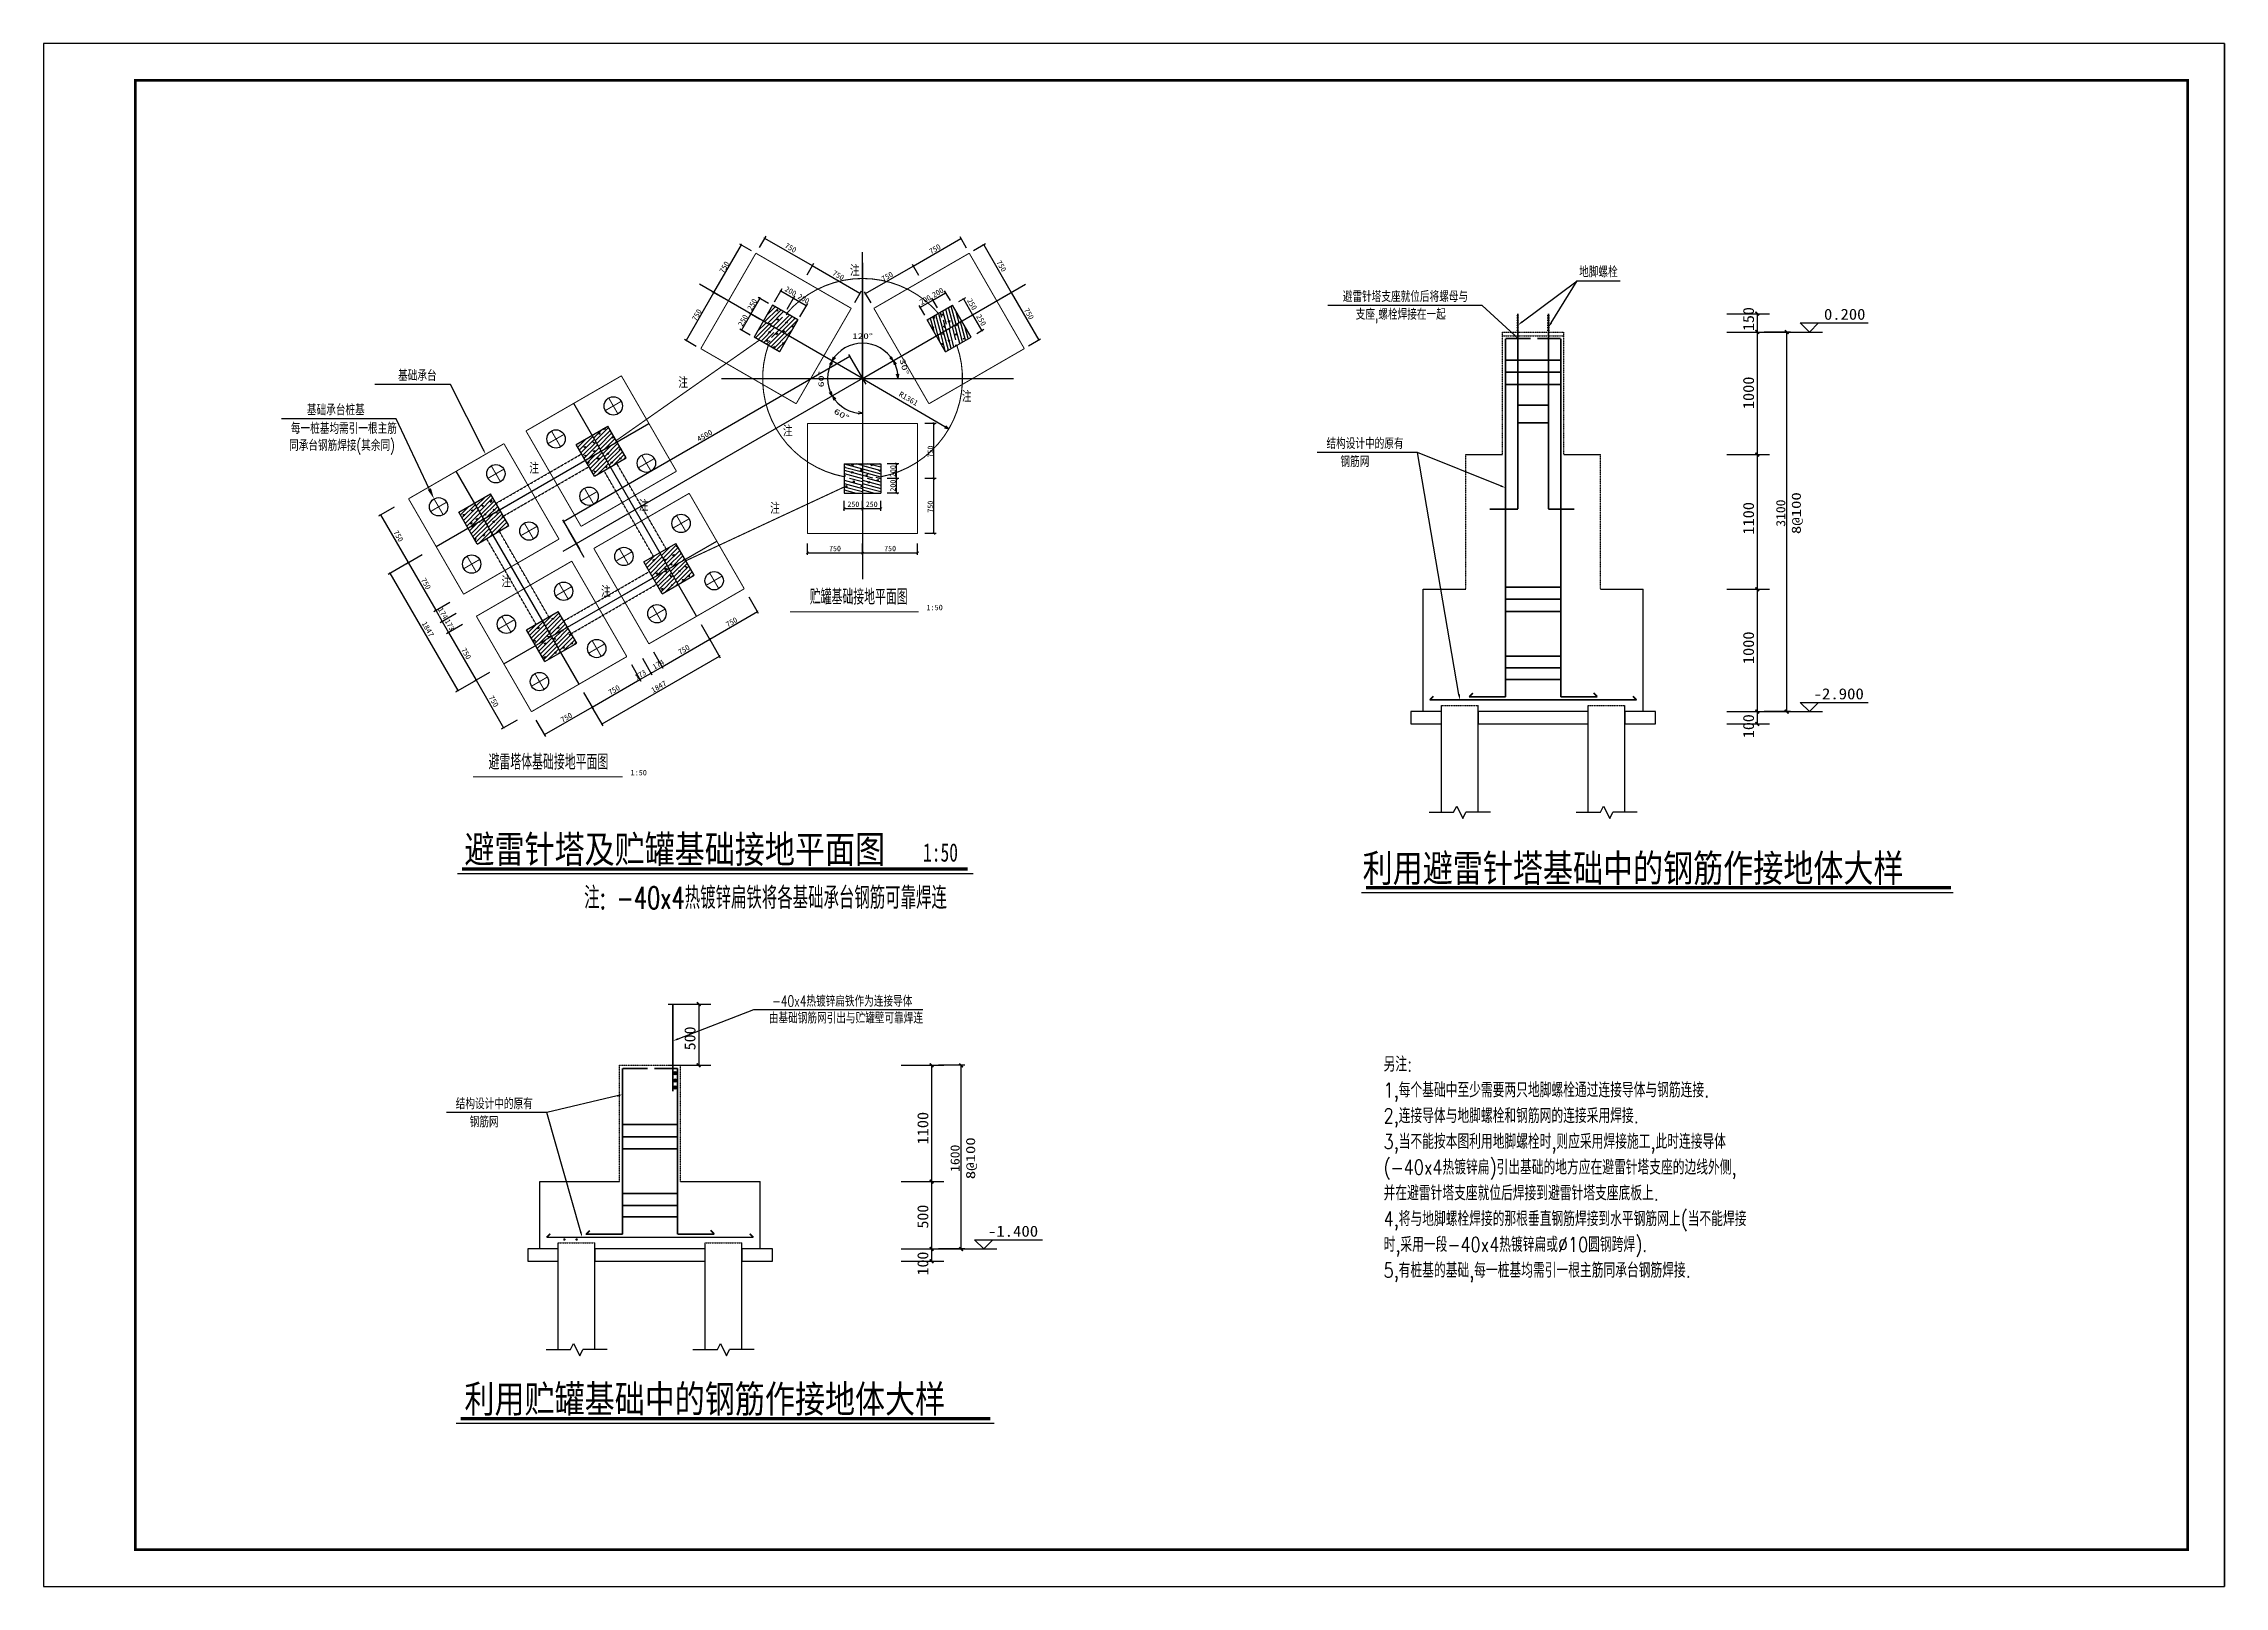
# Model space of a CAD drawing. Header units: millimetres. Extents: x 305 to 121268, y 139 to 42139.
# Drawn here: x 61868 to 121268, y 139 to 42139 of the extents above; entities that cross this region are included whole.
import ezdxf
from ezdxf.enums import TextEntityAlignment as Align

# ---------------------------------------------------------------- set-up
doc = ezdxf.new("R2010")
doc.units = ezdxf.units.MM
doc.header["$MEASUREMENT"] = 0
doc.linetypes.add('2', pattern=[5, 3, -2])
doc.linetypes.add('4', pattern=[5, 3, -2])
for name, color, linetype in [('10102', 7, 'Continuous'), ('2', 1, '2'), ('5', 2, '4'), ('52', 2, 'Continuous'), ('BIAOZHU', 1, 'Continuous'), ('FF-', 1, 'Continuous'), ('FZDIM', 3, 'Continuous'), ('GRD', 132, 'Continuous'), ('TAB', 7, 'Continuous'), ('中文', 2, 'Continuous'), ('图框内框__粗线', 1, 'Continuous'), ('图框外框__细线', 253, 'Continuous'), ('尺寸线及数字', 7, 'Continuous'), ('钢筋', 1, 'Continuous')]:
    doc.layers.add(name, color=color, linetype=linetype)
doc.styles.add('HZ', font='txt', dxfattribs={"width": 0.7, "height": 5, "bigfont": 'STF:宋体'})
doc.styles.add('IDQSTYLE', font='simplex.shx', dxfattribs={"width": 0.7, "bigfont": 'hzfs1.shx'})
doc.styles.add('STYLE4', font='NSimSun.ttf', dxfattribs={"width": 0.8})
doc.linetypes.add('GRD1', pattern='A,0.1,-0.3,0.58,[130,Idq30.shx,S=0.2,R=0,X=0,Y=0],-0.01,[130,Idq30.shx,S=0.2,R=0,X=0,Y=0],-0.01,[130,Idq30.shx,S=0.2,R=0,X=0,Y=0],-0.01,[130,Idq30.shx,S=0.2,R=0,X=0,Y=0],-0.01,0.58,-0.3,0.1', length=2)

msp = doc.modelspace()

# ---------------------------------------------------------------- texts
at = {"style": 'IDQSTYLE', "width": 0.8}
for s, p in [('另注:', (98366, 14153)), ('1,每个基础中至少需要两只地脚螺栓通过连接导体与钢筋连接.', (98366, 13451)), ('2,连接导体与地脚螺栓和钢筋网的连接采用焊接.', (98366, 12750)), ('3,当不能按本图利用地脚螺栓时,则应采用焊接施工,此时连接导体', (98366, 12049)), ('(-40x4热镀锌扁)引出基础的地方应在避雷针塔支座的边线外侧,', (98366, 11348)), ('并在避雷针塔支座就位后焊接到避雷针塔支座底板上.', (98366, 10646)), ('4,将与地脚螺栓焊接的那根垂直钢筋焊接到水平钢筋网上(当不能焊接', (98366, 9945)), ('时,采用一段-40x4热镀锌扁或%%c10圆钢跨焊).', (98366, 9244)), ('5,有桩基的基础,每一桩基均需引一根主筋同承台钢筋焊接.', (98366, 8543))]:
    msp.add_text(s, height=400, dxfattribs=at).set_placement(p)
at = {"layer": 'BIAOZHU', "linetype": 'Continuous', "width": 0.7}
msp.add_text('1:50', height=500, dxfattribs=at).set_placement((85821, 19870))
at = {"layer": 'FF-', "style": 'STYLE4', "width": 0.8}
for s, p in [('避雷针塔及贮罐基础接地平面图', (73330, 19831)), ('利用避雷针塔基础中的钢筋作接地体大样', (97796, 19316)), ('利用贮罐基础中的钢筋作接地体大样', (73330, 4866))]:
    msp.add_text(s, height=750, dxfattribs=at).set_placement(p)
at = {"layer": 'FZDIM', "color": 3, "linetype": 'Continuous', "style": 'IDQSTYLE', "width": 0.7}
for s, height, p in [('注', 300, (84093, 35722)), ('避雷针塔支座就位后将螺母与', 300, (100668, 35014)), ('支座,螺栓焊接在一起', 300, (100060, 34531)), ('基础承台', 300, (72572, 32866)), ('注', 300, (79420, 32670)), ('注', 300, (87141, 32293)), ('基础承台桩基', 300, (70614, 31929)), ('每一桩基均需引一根主筋', 300, (71491, 31424)), ('注', 300, (82267, 31352)), ('同承台钢筋焊接(其余同)', 300, (71430, 30962)), ('结构设计中的原有', 300, (98910, 31014)), ('钢筋网', 300, (97978, 30520)), ('注', 300, (75359, 30339)), ('注', 300, (78343, 29323)), ('注', 300, (81921, 29247)), ('注', 300, (74602, 27249)), ('注', 300, (77314, 26983)), ('注: -40x4热镀锌扁铁将各基础承台钢筋可靠焊连', 600, (86471, 18403)), ('-40x4热镀锌扁铁作为连接导体', 300, (85531, 15831)), ('由基础钢筋网引出与贮罐壁可靠焊连', 300, (85821, 15372)), ('结构设计中的原有', 300, (75193, 13039)), ('钢筋网', 300, (74261, 12545))]:
    msp.add_text(s, height=height, dxfattribs=at).set_placement(p, align=Align.BOTTOM_RIGHT)
msp.add_text('地脚螺栓', height=300, dxfattribs=at).set_placement((103692, 35687), align=Align.BOTTOM_LEFT)
at = {"layer": '中文', "style": 'HZ'}
for s, width, p, p2 in [('贮罐基础接地平面图', 0.495257, (82738, 26866), (85401, 26866)), ('避雷塔体基础接地平面图', 0.496525, (73986, 22370), (77248, 22370))]:
    msp.add_text(s, height=420, dxfattribs=dict(at, width=width)).set_placement(p, p2, align=Align.FIT)
at = {"layer": '尺寸线及数字'}
for s, height, rotation, width, p, p2 in [('750', 150, 330.00009, 0.864006, (82039, 36598), (82319, 36436)), ('750', 150, 29.99963, 0.864004, (86041, 36404), (86322, 36566)), ('750', 150, 300.00007, 0.864002, (87812, 36187), (87974, 35907)), ('750', 150, 59.99976, 0.863998, (80392, 35875), (80554, 36156)), ('750', 150, 329.99981, 0.864009, (83338, 35848), (83618, 35686)), ('750', 150, 30.00024, 0.863998, (84742, 35654), (85023, 35816)), ('250', 150, 59.99976, 0.863998, (81151, 34860), (81313, 35140)), ('200', 150, 329.99976, 0.925712, (82040, 35415), (82320, 35253)), ('200', 150, 329.99948, 0.925715, (82392, 35211), (82673, 35049)), ('200', 150, 29.99963, 0.925718, (85780, 35021), (86060, 35183)), ('200', 150, 29.99963, 0.925718, (86120, 35218), (86401, 35380)), ('250', 150, 300.00024, 0.863998, (87012, 35148), (87175, 34868)), ('750', 150, 59.99993, 0.864002, (79642, 34576), (79804, 34857)), ('250', 150, 59.99976, 0.863998, (80901, 34427), (81063, 34707)), ('250', 150, 300.00024, 0.863998, (87262, 34715), (87424, 34435)), ('750', 150, 299.99991, 0.864006, (88562, 34888), (88724, 34608)), ('150', 300, 90, 0.996922, (108455, 34317), (108455, 34965)), ('30°', 150, 284.99976, 1.366148, (85181, 33537), (85296, 33108)), ('60°', 150, 90, 1.366153, (83120, 32783), (83120, 33227)), ('R1361', 150, 329.70749, 0.939998, (85146, 32553), (85633, 32268)), ('1000', 300, 90, 1.044705, (108455, 32187), (108455, 33075)), ('60°', 150, 329.99985, 1.366152, (83374, 32087), (83759, 31865)), ('4500', 150, 30.00004, 0.888002, (79717, 31294), (80102, 31516)), ('750', 150, 90, 0.863999, (86095, 30871), (86095, 31195)), ('200', 150, 90, 0.925713, (85076, 30339), (85076, 30663)), ('200', 150, 90, 0.925713, (85076, 29943), (85076, 30267)), ('3100', 250, 90, 0.986666, (109307, 28987), (109307, 29727)), ('8@100', 250, 90, 1.189565, (109731, 28787), (109731, 29927)), ('750', 150, 90, 0.864004, (86095, 29371), (86095, 29695)), ('1100', 300, 90, 1.110001, (108455, 28771), (108455, 29659)), ('750', 150, 300.00007, 0.864002, (71387, 28837), (71549, 28557)), ('750', 150, 300.00016, 0.864, (72137, 27538), (72299, 27258)), ('174', 150, 299.99827, 0.925715, (72602, 26733), (72764, 26453)), ('1847', 150, 299.99995, 0.887997, (72160, 26354), (72382, 25969)), ('173', 150, 300.00052, 0.925715, (72785, 26417), (72947, 26136)), ('750', 150, 30.00024, 0.863998, (80503, 26247), (80784, 26409)), ('750', 150, 300.00016, 0.864, (73234, 25638), (73396, 25357)), ('750', 150, 29.99996, 0.863995, (79204, 25497), (79484, 25659)), ('1000', 300, 90, 1.044705, (108455, 25247), (108455, 26135)), ('173', 150, 30.00038, 0.925713, (78021, 24814), (78301, 24976)), ('174', 150, 29.99923, 0.925709, (78506, 25094), (78787, 25256)), ('750', 150, 300.00016, 0.864, (73984, 24339), (74146, 24058)), ('750', 150, 30.00022, 0.864003, (77304, 24400), (77584, 24562)), ('1847', 150, 30.00036, 0.888001, (78468, 24457), (78853, 24679)), ('750', 150, 30.00024, 0.863998, (76005, 23650), (76285, 23812)), ('100', 300, 90, 1.079999, (108455, 23234), (108455, 23882)), ('500', 300, 90, 0.925714, (79622, 14733), (79622, 15381)), ('1100', 300, 90, 1.110001, (85965, 12168), (85965, 13056)), ('1600', 250, 90, 0.986666, (86817, 11424), (86817, 12164)), ('8@100', 250, 90, 1.189564, (87241, 11224), (87241, 12364)), ('500', 300, 90, 0.925714, (85965, 9881), (85965, 10529)), ('100', 300, 90, 1.079999, (85965, 8604), (85965, 9252))]:
    msp.add_text(s, height=height, rotation=rotation, dxfattribs=dict(at, width=width)).set_placement(p, p2, align=Align.FIT)
for s, height, width, p, p2 in [('0.200', 300, 1.074289, (110362, 34621), (111490, 34621)), ('120°', 150, 1.327062, (83892, 34102), (84456, 34102)), ('250', 150, 0.864004, (83762, 29524), (84086, 29524)), ('250', 150, 0.863994, (84262, 29524), (84586, 29524)), ('750', 150, 0.864004, (83262, 28320), (83586, 28320)), ('750', 150, 0.864004, (84762, 28320), (85086, 28320)), ('1:50', 150, 1.184004, (85915, 26714), (86359, 26714)), ('-2.900', 300, 0.977142, (110079, 24288), (111447, 24288)), ('1:50', 150, 1.183999, (77856, 22217), (78300, 22217)), ('-1.400', 300, 1.052312, (87589, 9658), (88957, 9658))]:
    msp.add_text(s, height=height, dxfattribs=dict(at, width=width)).set_placement(p, p2, align=Align.FIT)

# ---------------------------------------------------------------- hatches: boundary and pattern name
at = {"layer": '钢筋'}
for points in [[(79119, 14109, 1), (79025, 14109, 1)], [(79119, 13908, 1), (79025, 13908, 1)], [(79119, 13721, 1), (79025, 13721, 1)]]:
    msp.add_hatch(color=256, dxfattribs=at).paths.add_polyline_path(points)

# ---------------------------------------------------------------- linework, layer by layer
at = {"layer": '10102'}
for p, q in [((81622, 34496), (81256, 34130)), ((81622, 34496), (81256, 34130)), ((81546, 34540), (81306, 34300)), ((81546, 34540), (81306, 34300)), ((81698, 34453), (81332, 34086)), ((81698, 34453), (81332, 34086)), ((81872, 34929), (81506, 34563)), ((81872, 34929), (81506, 34563)), ((81535, 34535), (81549, 34539)), ((81535, 34535), (81549, 34539)), ((81578, 34518), (81535, 34535)), ((81578, 34518), (81535, 34535)), ((81796, 34973), (81556, 34733)), ((81796, 34973), (81556, 34733)), ((81577, 34523), (81578, 34518)), ((81577, 34523), (81578, 34518)), ((81948, 34886), (81582, 34520)), ((81948, 34886), (81582, 34520)), ((81627, 34523), (81657, 34523)), ((81647, 34484), (81627, 34523)), ((81627, 34523), (81657, 34523)), ((81647, 34484), (81627, 34523)), ((81657, 34523), (81647, 34484)), ((81657, 34523), (81647, 34484)), ((82024, 34842), (81658, 34476)), ((82024, 34842), (81658, 34476)), ((81734, 34432), (81993, 34691)), ((81734, 34432), (81993, 34691)), ((82184, 34750), (81818, 34384)), ((82184, 34750), (81818, 34384)), ((82184, 34750), (81818, 34384)), ((81828, 34872), (81864, 34878)), ((81828, 34872), (81864, 34878)), ((81870, 34854), (81828, 34872)), ((81870, 34854), (81828, 34872)), ((81836, 34632), (81878, 34644)), ((81836, 34632), (81878, 34644)), ((81875, 34610), (81836, 34632)), ((81875, 34610), (81836, 34632)), ((81864, 34878), (81870, 34854)), ((81864, 34878), (81870, 34854)), ((81878, 34644), (81875, 34610)), ((81878, 34644), (81875, 34610)), ((82260, 34706), (81894, 34340)), ((82260, 34706), (81894, 34340)), ((82260, 34706), (81894, 34340)), ((82336, 34662), (81970, 34296)), ((82336, 34662), (81970, 34296)), ((82336, 34662), (81970, 34296)), ((82412, 34618), (82046, 34252)), ((82412, 34618), (82046, 34252)), ((82412, 34618), (82046, 34252)), ((82082, 34554), (82124, 34567)), ((82082, 34554), (82124, 34567)), ((82082, 34554), (82124, 34567)), ((82104, 34516), (82082, 34554)), ((82104, 34516), (82082, 34554)), ((82104, 34516), (82082, 34554)), ((82125, 34758), (82100, 34785)), ((82125, 34758), (82100, 34785)), ((82125, 34758), (82100, 34785)), ((82124, 34567), (82104, 34516)), ((82124, 34567), (82104, 34516)), ((82124, 34567), (82104, 34516)), ((82134, 34778), (82125, 34758)), ((82134, 34778), (82125, 34758)), ((82134, 34778), (82125, 34758)), ((82249, 34442), (82290, 34453)), ((82249, 34442), (82290, 34453)), ((82249, 34442), (82290, 34453)), ((82290, 34453), (82281, 34413)), ((82290, 34453), (82281, 34413)), ((82290, 34453), (82281, 34413)), ((82313, 34665), (82322, 34670)), ((82313, 34665), (82322, 34670)), ((82313, 34665), (82322, 34670)), ((82351, 34643), (82313, 34665)), ((82351, 34643), (82313, 34665)), ((82351, 34643), (82313, 34665)), ((82354, 34652), (82351, 34643)), ((82354, 34652), (82351, 34643)), ((82354, 34652), (82351, 34643)), ((85941, 34621), (85948, 34595)), ((85941, 34621), (85948, 34595)), ((86017, 34665), (86112, 34311)), ((86017, 34665), (86112, 34311)), ((86088, 34678), (86126, 34703)), ((86088, 34678), (86126, 34703)), ((86119, 34647), (86088, 34678)), ((86119, 34647), (86088, 34678)), ((86227, 34209), (86093, 34709)), ((86227, 34209), (86093, 34709)), ((86126, 34703), (86119, 34647)), ((86126, 34703), (86119, 34647)), ((86303, 34253), (86169, 34753)), ((86303, 34253), (86169, 34753)), ((86379, 34296), (86248, 34785)), ((86379, 34296), (86248, 34785)), ((86287, 34821), (86322, 34691)), ((86366, 34741), (86336, 34770)), ((86336, 34770), (86380, 34769)), ((86463, 34491), (86363, 34865)), ((86380, 34769), (86366, 34741)), ((86455, 34340), (86382, 34612)), ((86455, 34340), (86382, 34612)), ((86573, 34409), (86439, 34909)), ((86509, 34593), (86550, 34604)), ((86544, 34545), (86509, 34593)), ((86649, 34453), (86515, 34953)), ((86550, 34604), (86544, 34545)), ((86725, 34496), (86591, 34996)), ((86823, 33976), (86689, 34476)), ((86731, 34453), (86702, 34481)), ((86702, 34481), (86746, 34479)), ((86802, 34540), (86714, 34868)), ((86746, 34479), (86731, 34453)), ((86899, 34020), (86765, 34520)), ((86767, 34524), (86803, 34553)), ((86771, 34523), (86767, 34524)), ((86803, 34553), (86799, 34539)), ((86975, 34063), (86841, 34563)), ((81774, 34409), (81408, 34043)), ((81774, 34409), (81408, 34043)), ((81758, 34273), (81484, 33999)), ((81758, 34273), (81484, 33999)), ((81559, 34061), (81591, 34063)), ((81559, 34061), (81591, 34063)), ((81580, 34022), (81559, 34061)), ((81580, 34022), (81559, 34061)), ((81561, 33955), (81656, 34050)), ((81561, 33955), (81656, 34050)), ((81591, 34063), (81580, 34022)), ((81591, 34063), (81580, 34022)), ((81969, 34296), (81611, 33939)), ((81969, 34296), (81611, 33939)), ((81969, 34296), (81611, 33939)), ((81617, 34291), (81671, 34315)), ((81617, 34291), (81671, 34315)), ((81647, 34261), (81617, 34291)), ((81647, 34261), (81617, 34291)), ((81671, 34315), (81647, 34261)), ((81671, 34315), (81647, 34261)), ((82045, 34253), (81679, 33886)), ((82045, 34253), (81679, 33886)), ((82045, 34253), (81679, 33886)), ((81893, 34340), (81693, 34141)), ((81893, 34340), (81693, 34141)), ((81893, 34340), (81693, 34141)), ((81743, 33873), (81795, 33896)), ((81743, 33873), (81795, 33896)), ((81743, 33873), (81795, 33896)), ((81784, 33854), (81743, 33873)), ((81784, 33854), (81743, 33873)), ((81784, 33854), (81743, 33873)), ((82121, 34209), (81755, 33843)), ((82121, 34209), (81755, 33843)), ((82121, 34209), (81755, 33843)), ((81795, 33896), (81784, 33854)), ((81795, 33896), (81784, 33854)), ((81795, 33896), (81784, 33854)), ((81811, 34388), (81829, 34407)), ((81811, 34388), (81829, 34407)), ((81816, 34250), (81854, 34258)), ((81816, 34250), (81854, 34258)), ((81816, 34250), (81854, 34258)), ((81840, 34213), (81816, 34250)), ((81840, 34213), (81816, 34250)), ((81840, 34213), (81816, 34250)), ((81831, 33799), (82090, 34057)), ((81831, 33799), (82090, 34057)), ((81831, 33799), (82090, 34057)), ((81854, 34258), (81840, 34213)), ((81854, 34258), (81840, 34213)), ((81854, 34258), (81840, 34213)), ((81991, 33991), (82036, 34006)), ((81991, 33991), (82036, 34006)), ((81991, 33991), (82036, 34006)), ((82029, 33970), (81991, 33991)), ((82029, 33970), (81991, 33991)), ((82029, 33970), (81991, 33991)), ((82009, 34322), (82036, 34318)), ((82041, 34294), (82009, 34322)), ((82009, 34322), (82036, 34318)), ((82041, 34294), (82009, 34322)), ((82009, 34322), (82036, 34318)), ((82041, 34294), (82009, 34322)), ((82036, 34006), (82029, 33970)), ((82036, 34006), (82029, 33970)), ((82036, 34006), (82029, 33970)), ((82036, 34318), (82041, 34294)), ((82036, 34318), (82041, 34294)), ((82036, 34318), (82041, 34294)), ((82122, 34208), (82251, 34337)), ((82122, 34208), (82251, 34337)), ((82122, 34208), (82251, 34337)), ((82281, 34413), (82249, 34442)), ((82281, 34413), (82249, 34442)), ((82281, 34413), (82249, 34442)), ((86066, 34408), (86104, 34430)), ((86066, 34408), (86104, 34430)), ((86094, 34383), (86066, 34408)), ((86094, 34383), (86066, 34408)), ((86104, 34430), (86094, 34383)), ((86104, 34430), (86094, 34383)), ((86226, 34208), (86273, 34031)), ((86226, 34208), (86273, 34031)), ((86436, 33752), (86302, 34252)), ((86436, 33752), (86302, 34252)), ((86324, 33968), (86365, 33981)), ((86324, 33968), (86365, 33981)), ((86354, 33940), (86324, 33968)), ((86354, 33940), (86324, 33968)), ((86340, 34235), (86381, 34249)), ((86340, 34235), (86381, 34249)), ((86364, 34228), (86340, 34235)), ((86364, 34228), (86340, 34235)), ((86365, 33981), (86354, 33940)), ((86365, 33981), (86354, 33940)), ((86381, 34249), (86364, 34228)), ((86381, 34249), (86364, 34228)), ((86371, 34449), (86415, 34452)), ((86371, 34449), (86415, 34452)), ((86403, 34415), (86371, 34449)), ((86403, 34415), (86371, 34449)), ((86512, 33796), (86378, 34296)), ((86512, 33796), (86378, 34296)), ((86415, 34452), (86403, 34415)), ((86415, 34452), (86403, 34415)), ((86588, 33840), (86454, 34340)), ((86588, 33840), (86454, 34340)), ((86535, 34027), (86502, 34069)), ((86502, 34069), (86546, 34069)), ((86535, 34027), (86502, 34069)), ((86502, 34069), (86546, 34069)), ((86664, 33884), (86530, 34384)), ((86664, 33884), (86530, 34384)), ((86546, 34069), (86535, 34027)), ((86546, 34069), (86535, 34027)), ((86537, 34388), (86544, 34362)), ((86613, 34432), (86708, 34078)), ((86698, 34221), (86735, 34243)), ((86725, 34201), (86698, 34221)), ((86701, 33930), (86737, 33939)), ((86701, 33930), (86737, 33939)), ((86714, 33912), (86701, 33930)), ((86714, 33912), (86701, 33930)), ((86735, 34243), (86725, 34201)), ((86911, 34103), (86948, 34130)), ((86935, 34096), (86911, 34103)), ((86948, 34130), (86935, 34096)), ((87052, 34107), (86964, 34435)), ((81907, 33755), (81926, 33774)), ((81907, 33755), (81926, 33774)), ((81907, 33755), (81926, 33774)), ((86488, 33792), (86526, 33814)), ((86488, 33792), (86526, 33814)), ((86494, 33785), (86488, 33792)), ((86494, 33785), (86488, 33792)), ((86526, 33814), (86525, 33804)), ((86526, 33814), (86525, 33804)), ((77090, 31643), (76850, 31403)), ((76894, 31327), (77260, 31693)), ((76937, 31251), (77304, 31617)), ((76981, 31175), (77347, 31541)), ((76995, 31546), (77020, 31540)), ((77008, 31499), (76995, 31546)), ((77020, 31540), (77008, 31499)), ((77120, 31657), (77168, 31675)), ((77146, 31623), (77120, 31657)), ((77168, 31675), (77146, 31623)), ((76657, 31393), (76417, 31153)), ((76461, 31077), (76827, 31443)), ((76504, 31001), (76870, 31367)), ((76548, 30925), (76914, 31291)), ((76579, 31162), (76620, 31173)), ((76615, 31138), (76579, 31162)), ((76592, 30849), (76958, 31215)), ((76604, 30928), (76641, 30934)), ((76637, 30900), (76604, 30928)), ((76620, 31173), (76615, 31138)), ((76641, 30934), (76637, 30900)), ((76907, 30960), (76667, 30720)), ((76710, 30847), (77002, 31139)), ((76711, 30644), (77077, 31010)), ((76754, 30568), (77120, 30934)), ((76828, 31291), (76855, 31288)), ((76861, 31264), (76828, 31291)), ((76840, 31043), (76890, 31063)), ((76878, 31022), (76840, 31043)), ((76855, 31288), (76861, 31264)), ((76890, 31063), (76878, 31022)), ((76994, 31011), (77046, 31063)), ((77025, 31099), (77391, 31465)), ((77340, 31210), (77100, 30970)), ((77143, 31097), (77435, 31389)), ((77143, 31097), (77143, 31097)), ((77144, 30894), (77510, 31260)), ((77187, 30818), (77553, 31184)), ((77218, 31174), (77263, 31188)), ((77246, 31156), (77218, 31174)), ((77220, 30987), (77256, 30993)), ((77248, 30955), (77220, 30987)), ((77231, 30742), (77597, 31108)), ((77256, 30993), (77248, 30955)), ((77263, 31188), (77257, 31163)), ((77275, 30666), (77641, 31032)), ((77339, 31420), (77374, 31425)), ((77373, 31394), (77339, 31420)), ((77374, 31425), (77373, 31394)), ((77393, 30664), (77685, 30956)), ((77427, 31261), (77479, 31313)), ((77453, 31288), (77486, 31301)), ((77466, 31283), (77453, 31288)), ((77549, 31097), (77593, 31115)), ((77583, 31070), (77549, 31097)), ((77597, 31110), (77583, 31070)), ((76681, 30735), (76726, 30750)), ((76704, 30698), (76681, 30735)), ((76726, 30750), (76704, 30698)), ((76798, 30492), (77164, 30858)), ((76842, 30416), (77208, 30782)), ((76890, 30474), (76859, 30503)), ((76859, 30503), (76882, 30496)), ((76882, 30496), (76890, 30474)), ((76947, 30847), (76991, 30862)), ((76980, 30820), (76947, 30847)), ((76960, 30414), (77252, 30706)), ((76991, 30862), (76980, 30820)), ((77168, 30613), (77208, 30623)), ((77203, 30588), (77168, 30613)), ((77208, 30623), (77203, 30588)), ((77244, 30578), (77296, 30630)), ((77321, 30743), (77366, 30758)), ((77342, 30705), (77321, 30743)), ((77366, 30758), (77342, 30705)), ((77553, 30856), (77590, 30863)), ((77587, 30830), (77553, 30856)), ((77590, 30863), (77587, 30830)), ((77677, 30828), (77729, 30880)), ((83674, 30700), (84174, 30566)), ((83674, 30700), (84174, 30566)), ((83674, 30633), (83683, 30634)), ((83674, 30633), (83683, 30634)), ((83674, 30612), (84174, 30478)), ((83674, 30612), (84174, 30478)), ((83683, 30591), (83674, 30597)), ((83683, 30591), (83674, 30597)), ((83674, 30524), (84174, 30390)), ((83674, 30524), (84174, 30390)), ((83674, 30437), (84174, 30303)), ((83674, 30437), (84174, 30303)), ((83674, 30379), (83696, 30381)), ((83674, 30379), (83696, 30381)), ((83683, 30634), (83683, 30591)), ((83683, 30634), (83683, 30591)), ((83696, 30381), (83685, 30346)), ((83696, 30381), (83685, 30346)), ((84174, 30207), (83820, 30301)), ((83862, 30477), (83916, 30484)), ((83862, 30477), (83916, 30484)), ((83894, 30446), (83862, 30477)), ((83894, 30446), (83862, 30477)), ((83878, 30677), (83917, 30689)), ((83878, 30677), (83917, 30689)), ((83908, 30647), (83878, 30677)), ((83908, 30647), (83878, 30677)), ((83916, 30484), (83894, 30446)), ((83916, 30484), (83894, 30446)), ((83917, 30689), (83908, 30647)), ((83917, 30689), (83908, 30647)), ((84174, 30654), (83997, 30701)), ((84174, 30654), (83997, 30701)), ((84122, 30524), (84140, 30541)), ((84122, 30524), (84140, 30541)), ((84132, 30500), (84122, 30524)), ((84132, 30500), (84122, 30524)), ((84140, 30541), (84132, 30500)), ((84140, 30541), (84132, 30500)), ((84174, 30294), (84148, 30301)), ((84174, 30653), (84674, 30519)), ((84174, 30653), (84674, 30519)), ((84174, 30565), (84674, 30431)), ((84174, 30565), (84674, 30431)), ((84174, 30477), (84662, 30346)), ((84174, 30477), (84662, 30346)), ((84174, 30389), (84446, 30316)), ((84174, 30389), (84446, 30316)), ((84265, 30397), (84310, 30407)), ((84265, 30397), (84310, 30407)), ((84291, 30369), (84265, 30397)), ((84291, 30369), (84265, 30397)), ((84310, 30407), (84291, 30369)), ((84310, 30407), (84291, 30369)), ((84300, 30307), (84674, 30207)), ((84300, 30307), (84674, 30207)), ((84674, 30607), (84320, 30701)), ((84674, 30607), (84320, 30701)), ((84392, 30680), (84427, 30693)), ((84392, 30680), (84427, 30693)), ((84427, 30649), (84392, 30680)), ((84427, 30649), (84392, 30680)), ((84427, 30693), (84427, 30649)), ((84427, 30693), (84427, 30649)), ((84674, 30294), (84544, 30329)), ((84674, 30294), (84544, 30329)), ((84608, 30527), (84650, 30538)), ((84608, 30527), (84650, 30538)), ((84653, 30493), (84608, 30527)), ((84653, 30493), (84608, 30527)), ((84674, 30694), (84648, 30701)), ((84674, 30694), (84648, 30701)), ((84650, 30538), (84653, 30493)), ((84650, 30538), (84653, 30493)), ((73891, 29796), (73651, 29556)), ((73694, 29480), (74060, 29846)), ((73738, 29404), (74104, 29770)), ((74034, 29689), (74079, 29704)), ((74079, 29704), (74055, 29651)), ((83674, 30253), (84174, 30119)), ((83674, 30165), (84174, 30031)), ((83674, 30077), (84174, 29943)), ((83674, 29989), (84002, 29901)), ((83722, 30096), (83740, 30113)), ((83746, 30068), (83722, 30096)), ((83740, 30113), (83746, 30068)), ((83918, 30225), (83949, 30239)), ((83950, 30195), (83918, 30225)), ((83949, 30239), (83950, 30195)), ((84133, 30094), (84172, 30105)), ((84149, 30068), (84133, 30094)), ((84172, 30105), (84149, 30068)), ((84174, 30253), (84674, 30119)), ((84174, 30253), (84674, 30119)), ((84174, 30165), (84674, 30031)), ((84174, 30165), (84674, 30031)), ((84174, 30077), (84674, 29943)), ((84174, 30077), (84674, 29943)), ((84174, 30025), (84177, 30027)), ((84174, 30025), (84177, 30027)), ((84184, 29982), (84174, 29993)), ((84184, 29982), (84174, 29993)), ((84174, 29989), (84502, 29901)), ((84174, 29989), (84502, 29901)), ((84177, 30027), (84184, 29982)), ((84177, 30027), (84184, 29982)), ((84307, 30210), (84366, 30216)), ((84307, 30210), (84366, 30216)), ((84355, 30175), (84307, 30210)), ((84355, 30175), (84307, 30210)), ((84366, 30216), (84355, 30175)), ((84366, 30216), (84355, 30175)), ((84565, 30266), (84606, 30277)), ((84565, 30266), (84606, 30277)), ((84583, 30240), (84565, 30266)), ((84583, 30240), (84565, 30266)), ((84606, 30277), (84583, 30240)), ((84606, 30277), (84583, 30240)), ((73458, 29546), (73218, 29306)), ((73261, 29230), (73627, 29596)), ((73285, 29312), (73335, 29332)), ((73319, 29286), (73285, 29312)), ((73305, 29154), (73671, 29520)), ((73335, 29332), (73319, 29286)), ((73349, 29078), (73715, 29444)), ((73393, 29002), (73759, 29368)), ((73708, 29113), (73468, 28873)), ((73511, 29000), (73803, 29292)), ((73511, 28797), (73877, 29163)), ((73523, 29431), (73566, 29444)), ((73567, 29414), (73523, 29431)), ((73566, 29444), (73567, 29414)), ((73648, 29205), (73686, 29213)), ((73664, 29160), (73648, 29205)), ((73686, 29213), (73664, 29160)), ((73744, 29102), (73714, 29117)), ((73730, 29126), (73739, 29127)), ((73739, 29127), (73744, 29102)), ((73782, 29328), (74148, 29694)), ((73795, 29571), (73828, 29573)), ((73827, 29542), (73795, 29571)), ((73795, 29164), (73847, 29216)), ((73826, 29252), (74192, 29618)), ((73828, 29573), (73827, 29542)), ((73868, 29329), (73903, 29334)), ((73900, 29301), (73868, 29329)), ((73903, 29334), (73900, 29301)), ((74141, 29363), (73901, 29123)), ((73944, 29250), (74236, 29542)), ((73944, 29047), (74310, 29413)), ((73988, 28971), (74354, 29337)), ((74032, 28895), (74398, 29261)), ((74055, 29651), (74034, 29689)), ((74076, 28819), (74442, 29185)), ((74107, 29131), (74149, 29143)), ((74142, 29106), (74107, 29131)), ((74111, 29453), (74148, 29460)), ((74145, 29427), (74111, 29453)), ((74149, 29143), (74142, 29106)), ((74148, 29460), (74145, 29427)), ((74174, 29375), (74209, 29381)), ((74212, 29354), (74174, 29375)), ((74194, 28817), (74486, 29109)), ((74209, 29381), (74212, 29354)), ((74228, 29414), (74280, 29466)), ((74348, 29252), (74387, 29261)), ((74389, 29233), (74348, 29252)), ((74387, 29261), (74389, 29233)), ((73492, 29087), (73534, 29099)), ((73516, 29051), (73492, 29087)), ((73534, 29099), (73516, 29051)), ((73531, 29006), (73577, 29022)), ((73555, 28970), (73531, 29006)), ((73555, 28721), (73921, 29087)), ((73577, 29022), (73555, 28970)), ((73599, 28645), (73965, 29011)), ((73599, 28645), (73642, 28664)), ((73642, 28664), (73619, 28611)), ((73643, 28569), (74009, 28935)), ((73761, 28567), (74053, 28859)), ((73831, 28763), (73877, 28779)), ((73856, 28728), (73831, 28763)), ((73877, 28779), (73856, 28728)), ((74045, 28731), (74097, 28783)), ((74265, 28889), (74320, 28914)), ((74303, 28880), (74265, 28889)), ((74320, 28914), (74315, 28886)), ((74478, 28981), (74530, 29033)), ((74509, 29013), (74539, 29018)), ((74517, 29003), (74509, 29013)), ((78504, 28194), (78264, 27954)), ((78308, 27878), (78674, 28244)), ((78351, 27802), (78717, 28168)), ((78395, 27726), (78761, 28092)), ((78439, 27650), (78805, 28016)), ((78463, 28080), (78513, 28101)), ((78493, 28050), (78463, 28080)), ((78513, 28101), (78493, 28050)), ((78557, 27648), (78849, 27940)), ((78937, 28444), (78697, 28204)), ((78741, 28128), (79107, 28494)), ((78769, 28106), (78800, 28108)), ((78796, 28074), (78769, 28106)), ((78784, 28052), (79150, 28418)), ((78800, 28108), (78796, 28074)), ((78828, 27976), (79194, 28342)), ((78872, 27900), (79238, 28266)), ((78939, 27969), (78979, 27979)), ((78973, 27943), (78939, 27969)), ((79187, 28011), (78947, 27771)), ((78979, 27979), (78973, 27943)), ((78990, 27898), (79282, 28190)), ((78991, 27695), (79357, 28061)), ((79002, 28219), (79042, 28230)), ((79022, 28179), (79002, 28219)), ((79042, 28230), (79022, 28179)), ((79034, 27619), (79400, 27985)), ((79104, 28452), (79126, 28461)), ((79143, 28431), (79104, 28452)), ((79274, 28062), (79326, 28114)), ((78754, 27761), (78514, 27521)), ((78542, 27723), (78577, 27728)), ((78570, 27691), (78542, 27723)), ((78558, 27445), (78924, 27811)), ((78577, 27728), (78570, 27691)), ((78601, 27369), (78967, 27735)), ((78645, 27293), (79011, 27659)), ((78689, 27217), (79055, 27583)), ((78786, 27852), (78821, 27856)), ((78803, 27808), (78786, 27852)), ((78789, 27766), (78829, 27776)), ((78834, 27751), (78789, 27766)), ((78821, 27856), (78803, 27808)), ((78807, 27215), (79099, 27507)), ((78829, 27776), (78834, 27751)), ((78841, 27812), (78893, 27864)), ((78931, 27664), (78955, 27658)), ((78949, 27623), (78931, 27664)), ((78955, 27658), (78949, 27623)), ((78963, 27408), (79003, 27418)), ((78990, 27374), (78963, 27408)), ((79003, 27418), (78990, 27374)), ((79078, 27543), (79444, 27909)), ((79091, 27379), (79143, 27431)), ((79122, 27467), (79488, 27833)), ((79172, 27790), (79209, 27797)), ((79189, 27747), (79172, 27790)), ((79209, 27797), (79189, 27747)), ((79240, 27465), (79532, 27757)), ((79262, 27546), (79293, 27547)), ((79293, 27517), (79262, 27546)), ((79293, 27547), (79293, 27517)), ((79342, 27905), (79371, 27905)), ((79376, 27880), (79342, 27905)), ((79371, 27905), (79376, 27880)), ((79417, 27656), (79455, 27665)), ((79448, 27627), (79417, 27656)), ((79455, 27665), (79448, 27627)), ((79524, 27629), (79576, 27681)), ((78707, 27303), (78734, 27301)), ((78720, 27257), (78707, 27303)), ((78734, 27301), (78720, 27257)), ((75305, 26347), (75065, 26107)), ((75108, 26031), (75474, 26397)), ((75152, 25955), (75518, 26321)), ((75196, 25879), (75562, 26245)), ((75240, 25803), (75606, 26169)), ((75322, 26245), (75357, 26249)), ((75347, 26209), (75322, 26245)), ((75357, 26249), (75347, 26209)), ((75738, 26597), (75498, 26357)), ((75541, 26281), (75907, 26647)), ((75585, 26205), (75951, 26571)), ((75627, 26137), (75659, 26139)), ((75659, 26108), (75627, 26137)), ((75629, 26129), (75995, 26495)), ((75659, 26139), (75659, 26108)), ((75673, 26053), (76039, 26419)), ((75706, 26482), (75750, 26496)), ((75753, 26469), (75706, 26482)), ((75988, 26164), (75748, 25924)), ((75750, 26496), (75753, 26469)), ((75791, 26051), (76083, 26343)), ((75791, 25848), (76157, 26214)), ((75835, 25772), (76201, 26138)), ((75864, 26254), (75898, 26257)), ((75888, 26218), (75864, 26254)), ((75898, 26257), (75888, 26218)), ((76010, 26147), (75992, 26167)), ((76014, 26180), (76010, 26147)), ((76075, 26215), (76127, 26267)), ((75224, 25886), (75260, 25892)), ((75256, 25858), (75224, 25886)), ((75260, 25892), (75256, 25858)), ((75555, 25914), (75315, 25674)), ((75358, 25801), (75650, 26093)), ((75358, 25598), (75724, 25964)), ((75402, 25522), (75768, 25888)), ((75446, 25446), (75812, 25812)), ((75490, 25370), (75856, 25736)), ((75503, 25805), (75553, 25824)), ((75542, 25783), (75503, 25805)), ((75553, 25824), (75542, 25783)), ((75593, 25998), (75636, 26011)), ((75626, 25972), (75593, 25998)), ((75608, 25368), (75900, 25660)), ((75636, 26011), (75626, 25972)), ((75642, 25965), (75694, 26017)), ((75738, 25919), (75749, 25921)), ((75753, 25915), (75738, 25919)), ((75770, 25941), (75800, 25942)), ((75801, 25913), (75770, 25941)), ((75795, 25577), (75816, 25568)), ((75817, 25538), (75795, 25577)), ((75800, 25942), (75801, 25913)), ((75816, 25568), (75817, 25538)), ((75879, 25696), (76245, 26062)), ((75892, 25532), (75944, 25584)), ((75923, 25620), (76289, 25986)), ((76008, 25708), (76046, 25716)), ((76024, 25664), (76008, 25708)), ((76046, 25716), (76024, 25664)), ((76041, 25618), (76333, 25910)), ((76185, 26051), (76234, 26070)), ((76220, 26026), (76185, 26051)), ((76234, 26070), (76220, 26026)), ((76247, 25827), (76272, 25822)), ((76268, 25787), (76247, 25827)), ((76272, 25822), (76268, 25787)), ((76325, 25782), (76377, 25834)), ((75496, 25448), (75533, 25454)), ((75517, 25408), (75496, 25448)), ((75533, 25454), (75517, 25408))]:
    msp.add_line(p, q, dxfattribs=at)
for points in [[(81488, 34530), (81492, 34529), (81486, 34525), (81490, 34523)], [(81488, 34530), (81492, 34529), (81486, 34525), (81490, 34523)], [(81523, 34564), (81523, 34558), (81517, 34564), (81517, 34558)], [(81523, 34564), (81523, 34558), (81517, 34564), (81517, 34558)], [(81526, 34625), (81527, 34621), (81520, 34623), (81521, 34619)], [(81526, 34625), (81527, 34621), (81520, 34623), (81521, 34619)], [(81611, 34470), (81614, 34468), (81608, 34465), (81611, 34463)], [(81611, 34470), (81614, 34468), (81608, 34465), (81611, 34463)], [(81616, 34566), (81618, 34562), (81611, 34563), (81613, 34559)], [(81616, 34566), (81618, 34562), (81611, 34563), (81613, 34559)], [(81648, 34504), (81648, 34499), (81642, 34504), (81642, 34498)], [(81648, 34504), (81648, 34499), (81642, 34504), (81642, 34498)], [(81668, 34625), (81670, 34621), (81662, 34623), (81664, 34619)], [(81668, 34625), (81670, 34621), (81662, 34623), (81664, 34619)], [(81706, 34807), (81710, 34805), (81703, 34802), (81707, 34800)], [(81706, 34807), (81710, 34805), (81703, 34802), (81707, 34800)], [(81709, 34927), (81713, 34925), (81706, 34922), (81710, 34920)], [(81709, 34927), (81713, 34925), (81706, 34922), (81710, 34920)], [(81737, 34987), (81741, 34985), (81734, 34982), (81738, 34980)], [(81737, 34987), (81741, 34985), (81734, 34982), (81738, 34980)], [(81793, 34805), (81794, 34799), (81787, 34804), (81788, 34799)], [(81793, 34805), (81794, 34799), (81787, 34804), (81788, 34799)], [(81793, 34685), (81794, 34679), (81787, 34684), (81788, 34679)], [(81793, 34685), (81794, 34679), (81787, 34684), (81788, 34679)], [(81809, 34747), (81813, 34745), (81806, 34742), (81810, 34739)], [(81809, 34747), (81813, 34745), (81806, 34742), (81810, 34739)], [(81852, 34866), (81855, 34863), (81848, 34862), (81850, 34859)], [(81852, 34866), (81855, 34863), (81848, 34862), (81850, 34859)], [(81939, 34744), (81939, 34739), (81933, 34744), (81933, 34738)], [(81939, 34744), (81939, 34739), (81933, 34744), (81933, 34738)], [(81975, 34685), (81976, 34680), (81969, 34684), (81970, 34679)], [(81975, 34685), (81976, 34680), (81969, 34684), (81970, 34679)], [(82019, 34545), (82020, 34540), (82013, 34544), (82014, 34539)], [(82019, 34545), (82020, 34540), (82013, 34544), (82014, 34539)], [(82019, 34545), (82020, 34540), (82013, 34544), (82014, 34539)], [(82051, 34665), (82052, 34660), (82045, 34664), (82046, 34659)], [(82051, 34665), (82052, 34660), (82045, 34664), (82046, 34659)], [(82051, 34665), (82052, 34660), (82045, 34664), (82046, 34659)], [(82056, 34726), (82058, 34723), (82051, 34722), (82054, 34719)], [(82056, 34726), (82058, 34723), (82051, 34722), (82054, 34719)], [(82056, 34726), (82058, 34723), (82051, 34722), (82054, 34719)], [(82123, 34605), (82124, 34599), (82117, 34604), (82118, 34598)], [(82123, 34605), (82124, 34599), (82117, 34604), (82118, 34598)], [(82123, 34605), (82124, 34599), (82117, 34604), (82118, 34598)], [(82123, 34787), (82127, 34785), (82120, 34782), (82124, 34780)], [(82123, 34787), (82127, 34785), (82120, 34782), (82124, 34780)], [(82123, 34787), (82127, 34785), (82120, 34782), (82124, 34780)], [(82193, 34544), (82193, 34538), (82187, 34544), (82187, 34538)], [(82193, 34544), (82193, 34538), (82187, 34544), (82187, 34538)], [(82193, 34544), (82193, 34538), (82187, 34544), (82187, 34538)], [(82225, 34487), (82228, 34484), (82221, 34482), (82225, 34479)], [(82225, 34487), (82228, 34484), (82221, 34482), (82225, 34479)], [(82225, 34487), (82228, 34484), (82221, 34482), (82225, 34479)], [(82227, 34606), (82229, 34602), (82222, 34603), (82224, 34599)], [(82227, 34606), (82229, 34602), (82222, 34603), (82224, 34599)], [(82227, 34606), (82229, 34602), (82222, 34603), (82224, 34599)], [(82333, 34486), (82335, 34483), (82328, 34482), (82330, 34479)], [(82333, 34486), (82335, 34483), (82328, 34482), (82330, 34479)], [(82333, 34486), (82335, 34483), (82328, 34482), (82330, 34479)], [(85998, 34606), (85993, 34608), (86000, 34612), (85995, 34613)], [(85998, 34606), (85993, 34608), (86000, 34612), (85995, 34613)], [(86034, 34549), (86029, 34552), (86037, 34555), (86032, 34558)], [(86034, 34549), (86029, 34552), (86037, 34555), (86032, 34558)], [(86055, 34462), (86051, 34462), (86054, 34468), (86050, 34468)], [(86055, 34462), (86051, 34462), (86054, 34468), (86050, 34468)], [(86132, 34479), (86127, 34481), (86135, 34484), (86130, 34487)], [(86132, 34479), (86127, 34481), (86135, 34484), (86130, 34487)], [(86163, 34652), (86158, 34654), (86165, 34657), (86160, 34659)], [(86163, 34652), (86158, 34654), (86165, 34657), (86160, 34659)], [(86294, 34637), (86290, 34637), (86294, 34643), (86290, 34643)], [(86294, 34637), (86290, 34637), (86294, 34643), (86290, 34643)], [(86298, 34771), (86294, 34771), (86298, 34777), (86294, 34777)], [(86351, 34742), (86346, 34741), (86350, 34748), (86346, 34747)], [(86352, 34498), (86348, 34499), (86353, 34504), (86349, 34505)], [(86352, 34498), (86348, 34499), (86353, 34504), (86349, 34505)], [(86405, 34718), (86400, 34720), (86407, 34724), (86402, 34725)], [(86440, 34659), (86436, 34661), (86442, 34665), (86437, 34666)], [(86441, 34538), (86436, 34538), (86441, 34544), (86437, 34544)], [(86474, 34478), (86469, 34481), (86477, 34484), (86472, 34486)], [(86517, 34671), (86513, 34671), (86517, 34677), (86513, 34677)], [(86533, 34816), (86529, 34814), (86531, 34821), (86527, 34820)], [(86542, 34954), (86538, 34954), (86542, 34960), (86538, 34960)], [(86577, 34534), (86573, 34535), (86577, 34540), (86573, 34541)], [(86589, 34556), (86585, 34556), (86590, 34562), (86585, 34562)], [(86626, 34737), (86622, 34734), (86623, 34742), (86619, 34739)], [(86708, 34520), (86704, 34518), (86706, 34525), (86702, 34523)], [(86720, 34471), (86715, 34473), (86723, 34476), (86717, 34479)], [(86736, 34688), (86732, 34687), (86734, 34694), (86730, 34692)], [(86788, 34467), (86784, 34467), (86789, 34473), (86784, 34473)], [(86822, 34596), (86818, 34593), (86818, 34600), (86815, 34598)], [(86834, 34549), (86829, 34552), (86837, 34554), (86832, 34557)], [(86885, 34516), (86881, 34517), (86886, 34522), (86882, 34523)], [(81318, 34109), (81320, 34105), (81312, 34106), (81314, 34102)], [(81318, 34109), (81320, 34105), (81312, 34106), (81314, 34102)], [(81442, 34170), (81446, 34167), (81438, 34165), (81442, 34163)], [(81442, 34170), (81446, 34167), (81438, 34165), (81442, 34163)], [(81451, 34410), (81454, 34407), (81447, 34405), (81450, 34402)], [(81451, 34410), (81454, 34407), (81447, 34405), (81450, 34402)], [(81464, 34290), (81468, 34288), (81461, 34285), (81466, 34283)], [(81464, 34290), (81468, 34288), (81461, 34285), (81466, 34283)], [(81575, 34229), (81578, 34225), (81570, 34226), (81572, 34222)], [(81575, 34229), (81578, 34225), (81570, 34226), (81572, 34222)], [(81591, 34108), (81592, 34103), (81585, 34107), (81586, 34102)], [(81591, 34108), (81592, 34103), (81585, 34107), (81586, 34102)], [(81597, 34049), (81600, 34046), (81592, 34046), (81595, 34042)], [(81597, 34049), (81600, 34046), (81592, 34046), (81595, 34042)], [(81598, 33989), (81600, 33985), (81592, 33986), (81595, 33982)], [(81598, 33989), (81600, 33985), (81592, 33986), (81595, 33982)], [(81624, 34168), (81625, 34163), (81618, 34167), (81619, 34162)], [(81624, 34168), (81625, 34163), (81618, 34167), (81619, 34162)], [(81639, 34349), (81641, 34345), (81633, 34346), (81635, 34342)], [(81639, 34349), (81641, 34345), (81633, 34346), (81635, 34342)], [(81664, 34349), (81666, 34345), (81658, 34346), (81660, 34342)], [(81664, 34349), (81666, 34345), (81658, 34346), (81660, 34342)], [(81716, 34053), (81718, 34049), (81711, 34050), (81713, 34046)], [(81716, 34053), (81718, 34049), (81711, 34050), (81713, 34046)], [(81716, 34053), (81718, 34049), (81711, 34050), (81713, 34046)], [(81728, 34229), (81730, 34225), (81723, 34226), (81725, 34222)], [(81728, 34229), (81730, 34225), (81723, 34226), (81725, 34222)], [(81764, 34288), (81764, 34282), (81758, 34287), (81758, 34282)], [(81764, 34288), (81764, 34282), (81758, 34287), (81758, 34282)], [(81769, 33932), (81770, 33926), (81763, 33931), (81764, 33926)], [(81769, 33932), (81770, 33926), (81763, 33931), (81764, 33926)], [(81769, 33932), (81770, 33926), (81763, 33931), (81764, 33926)], [(81769, 34410), (81772, 34407), (81765, 34405), (81768, 34403)], [(81769, 34410), (81772, 34407), (81765, 34405), (81768, 34403)], [(81807, 34172), (81809, 34168), (81802, 34170), (81803, 34166)], [(81807, 34172), (81809, 34168), (81802, 34170), (81803, 34166)], [(81807, 34172), (81809, 34168), (81802, 34170), (81803, 34166)], [(81819, 34353), (81822, 34350), (81815, 34349), (81818, 34346)], [(81819, 34353), (81822, 34350), (81815, 34349), (81818, 34346)], [(81819, 34353), (81822, 34350), (81815, 34349), (81818, 34346)], [(81838, 34446), (81841, 34442), (81833, 34443), (81836, 34439)], [(81838, 34446), (81841, 34442), (81833, 34443), (81836, 34439)], [(81879, 34293), (81881, 34289), (81873, 34290), (81875, 34286)], [(81879, 34293), (81881, 34289), (81873, 34290), (81875, 34286)], [(81879, 34293), (81881, 34289), (81873, 34290), (81875, 34286)], [(81889, 34172), (81890, 34166), (81884, 34171), (81884, 34166)], [(81889, 34172), (81890, 34166), (81884, 34171), (81884, 34166)], [(81889, 34172), (81890, 34166), (81884, 34171), (81884, 34166)], [(81922, 33871), (81922, 33865), (81916, 33871), (81916, 33865)], [(81922, 33871), (81922, 33865), (81916, 33871), (81916, 33865)], [(81922, 33871), (81922, 33865), (81916, 33871), (81916, 33865)], [(81934, 33991), (81935, 33986), (81928, 33991), (81929, 33985)], [(81934, 33991), (81935, 33986), (81928, 33991), (81929, 33985)], [(81934, 33991), (81935, 33986), (81928, 33991), (81929, 33985)], [(81943, 34424), (81944, 34419), (81937, 34424), (81938, 34418)], [(81943, 34424), (81944, 34419), (81937, 34424), (81938, 34418)], [(81943, 34424), (81944, 34419), (81937, 34424), (81938, 34418)], [(81952, 34365), (81953, 34361), (81946, 34363), (81948, 34359)], [(81952, 34365), (81953, 34361), (81946, 34363), (81948, 34359)], [(81952, 34365), (81953, 34361), (81946, 34363), (81948, 34359)], [(81966, 34425), (81967, 34420), (81960, 34424), (81961, 34419)], [(81966, 34425), (81967, 34420), (81960, 34424), (81961, 34419)], [(81966, 34425), (81967, 34420), (81960, 34424), (81961, 34419)], [(81987, 34052), (81988, 34047), (81981, 34051), (81982, 34046)], [(81987, 34052), (81988, 34047), (81981, 34051), (81982, 34046)], [(81987, 34052), (81988, 34047), (81981, 34051), (81982, 34046)], [(81987, 33933), (81990, 33930), (81982, 33929), (81985, 33926)], [(81987, 33933), (81990, 33930), (81982, 33929), (81985, 33926)], [(81987, 33933), (81990, 33930), (81982, 33929), (81985, 33926)], [(82006, 33994), (82010, 33991), (82003, 33989), (82006, 33986)], [(82006, 33994), (82010, 33991), (82003, 33989), (82006, 33986)], [(82006, 33994), (82010, 33991), (82003, 33989), (82006, 33986)], [(82035, 34113), (82037, 34109), (82029, 34110), (82031, 34106)], [(82035, 34113), (82037, 34109), (82029, 34110), (82031, 34106)], [(82035, 34113), (82037, 34109), (82029, 34110), (82031, 34106)], [(82071, 34234), (82074, 34231), (82067, 34229), (82070, 34226)], [(82071, 34234), (82074, 34231), (82067, 34229), (82070, 34226)], [(82071, 34234), (82074, 34231), (82067, 34229), (82070, 34226)], [(82079, 34111), (82080, 34105), (82073, 34111), (82074, 34105)], [(82079, 34111), (82080, 34105), (82073, 34111), (82074, 34105)], [(82079, 34111), (82080, 34105), (82073, 34111), (82074, 34105)], [(82110, 34306), (82112, 34301), (82105, 34303), (82107, 34299)], [(82110, 34306), (82112, 34301), (82105, 34303), (82107, 34299)], [(82110, 34306), (82112, 34301), (82105, 34303), (82107, 34299)], [(82124, 34247), (82127, 34244), (82120, 34242), (82123, 34239)], [(82124, 34247), (82127, 34244), (82120, 34242), (82123, 34239)], [(82124, 34247), (82127, 34244), (82120, 34242), (82123, 34239)], [(82216, 34366), (82218, 34362), (82211, 34363), (82213, 34359)], [(82216, 34366), (82218, 34362), (82211, 34363), (82213, 34359)], [(82216, 34366), (82218, 34362), (82211, 34363), (82213, 34359)], [(86098, 34415), (86094, 34414), (86096, 34421), (86092, 34419)], [(86098, 34415), (86094, 34414), (86096, 34421), (86092, 34419)], [(86158, 34403), (86153, 34405), (86160, 34409), (86155, 34411)], [(86158, 34403), (86153, 34405), (86160, 34409), (86155, 34411)], [(86163, 34293), (86158, 34296), (86166, 34298), (86161, 34301)], [(86163, 34293), (86158, 34296), (86166, 34298), (86161, 34301)], [(86187, 34331), (86182, 34331), (86187, 34337), (86183, 34337)], [(86187, 34331), (86182, 34331), (86187, 34337), (86183, 34337)], [(86258, 34187), (86254, 34186), (86256, 34193), (86252, 34191)], [(86258, 34187), (86254, 34186), (86256, 34193), (86252, 34191)], [(86273, 34239), (86269, 34238), (86271, 34245), (86267, 34244)], [(86273, 34239), (86269, 34238), (86271, 34245), (86267, 34244)], [(86311, 34427), (86306, 34430), (86313, 34433), (86308, 34435)], [(86311, 34427), (86306, 34430), (86313, 34433), (86308, 34435)], [(86315, 34047), (86311, 34048), (86315, 34053), (86311, 34054)], [(86315, 34047), (86311, 34048), (86315, 34053), (86311, 34054)], [(86316, 34169), (86312, 34170), (86317, 34175), (86312, 34176)], [(86316, 34169), (86312, 34170), (86317, 34175), (86312, 34176)], [(86361, 33886), (86357, 33886), (86361, 33892), (86356, 33892)], [(86361, 33886), (86357, 33886), (86361, 33892), (86356, 33892)], [(86416, 33979), (86412, 33978), (86413, 33985), (86409, 33983)], [(86416, 33979), (86412, 33978), (86413, 33985), (86409, 33983)], [(86421, 34376), (86416, 34376), (86421, 34382), (86417, 34382)], [(86421, 34376), (86416, 34376), (86421, 34382), (86417, 34382)], [(86447, 34277), (86443, 34277), (86448, 34283), (86444, 34283)], [(86447, 34277), (86443, 34277), (86448, 34283), (86444, 34283)], [(86481, 33978), (86476, 33981), (86484, 33983), (86479, 33986)], [(86481, 33978), (86476, 33981), (86484, 33983), (86479, 33986)], [(86491, 34234), (86487, 34236), (86493, 34240), (86489, 34242)], [(86491, 34234), (86487, 34236), (86493, 34240), (86489, 34242)], [(86503, 34398), (86499, 34396), (86502, 34403), (86498, 34402)], [(86503, 34398), (86499, 34396), (86502, 34403), (86498, 34402)], [(86503, 34255), (86498, 34257), (86505, 34260), (86500, 34262)], [(86503, 34255), (86498, 34257), (86505, 34260), (86500, 34262)], [(86517, 33918), (86513, 33918), (86518, 33924), (86513, 33924)], [(86517, 33918), (86513, 33918), (86518, 33924), (86513, 33924)], [(86569, 34129), (86564, 34131), (86571, 34135), (86566, 34136)], [(86569, 34129), (86564, 34131), (86571, 34135), (86566, 34136)], [(86569, 34009), (86564, 34011), (86571, 34014), (86566, 34016)], [(86569, 34009), (86564, 34011), (86571, 34014), (86566, 34016)], [(86574, 34334), (86569, 34334), (86573, 34340), (86569, 34340)], [(86577, 34413), (86573, 34411), (86575, 34418), (86571, 34417)], [(86657, 34041), (86652, 34043), (86659, 34047), (86654, 34048)], [(86657, 34041), (86652, 34043), (86659, 34047), (86654, 34048)], [(86708, 34006), (86703, 34006), (86707, 34012), (86703, 34012)], [(86708, 34006), (86703, 34006), (86707, 34012), (86703, 34012)], [(86712, 34097), (86708, 34098), (86714, 34103), (86709, 34104)], [(86727, 33917), (86723, 33915), (86723, 33923), (86720, 33920)], [(86727, 33917), (86723, 33915), (86723, 33923), (86720, 33920)], [(86782, 34098), (86777, 34101), (86785, 34103), (86779, 34106)], [(86803, 34254), (86798, 34256), (86805, 34260), (86800, 34262)], [(86814, 34392), (86809, 34393), (86815, 34398), (86811, 34399)], [(86849, 34209), (86845, 34207), (86846, 34215), (86842, 34212)], [(86907, 34194), (86902, 34197), (86909, 34200), (86904, 34202)], [(86931, 34112), (86927, 34112), (86930, 34118), (86925, 34118)], [(86952, 34269), (86949, 34267), (86949, 34274), (86946, 34272)], [(87055, 34206), (87051, 34204), (87052, 34211), (87048, 34209)], [(87093, 34152), (87089, 34150), (87090, 34157), (87086, 34155)], [(81891, 33812), (81892, 33807), (81885, 33811), (81886, 33806)], [(81891, 33812), (81892, 33807), (81885, 33811), (81886, 33806)], [(81891, 33812), (81892, 33807), (81885, 33811), (81886, 33806)], [(77079, 31526), (77079, 31521), (77073, 31526), (77073, 31520)], [(77111, 31588), (77112, 31583), (77105, 31585), (77107, 31581)], [(77169, 31649), (77172, 31646), (77165, 31644), (77168, 31641)], [(77210, 31709), (77214, 31707), (77208, 31704), (77212, 31702)], [(77249, 31527), (77250, 31522), (77243, 31526), (77244, 31521)], [(76414, 31218), (76417, 31215), (76409, 31214), (76412, 31211)], [(76436, 31158), (76438, 31154), (76431, 31155), (76433, 31151)], [(76447, 31217), (76449, 31213), (76442, 31215), (76443, 31211)], [(76513, 31279), (76516, 31276), (76509, 31274), (76512, 31271)], [(76540, 31157), (76540, 31151), (76534, 31156), (76534, 31151)], [(76544, 30978), (76547, 30975), (76539, 30975), (76542, 30971)], [(76575, 31277), (76575, 31271), (76569, 31276), (76569, 31271)], [(76615, 31158), (76618, 31154), (76610, 31155), (76612, 31151)], [(76645, 30977), (76647, 30973), (76639, 30976), (76641, 30971)], [(76705, 30919), (76708, 30916), (76701, 30914), (76705, 30911)], [(76709, 31399), (76712, 31397), (76706, 31394), (76709, 31392)], [(76722, 31337), (76724, 31333), (76717, 31335), (76718, 31331)], [(76782, 31218), (76784, 31215), (76777, 31214), (76779, 31211)], [(76804, 31456), (76804, 31451), (76798, 31456), (76798, 31450)], [(76860, 31039), (76865, 31037), (76858, 31034), (76862, 31032)], [(76883, 31096), (76883, 31091), (76877, 31096), (76877, 31090)], [(76894, 31037), (76895, 31032), (76888, 31036), (76889, 31031)], [(76910, 31409), (76914, 31407), (76907, 31404), (76911, 31402)], [(76915, 31466), (76915, 31461), (76909, 31466), (76909, 31460)], [(76957, 30904), (76959, 30900), (76951, 30902), (76953, 30898)], [(76985, 31099), (76988, 31096), (76981, 31094), (76985, 31091)], [(76989, 31038), (76991, 31034), (76984, 31035), (76986, 31031)], [(76994, 31097), (76995, 31092), (76988, 31096), (76989, 31091)], [(77017, 31347), (77018, 31341), (77011, 31346), (77012, 31341)], [(77030, 30966), (77034, 30964), (77028, 30961), (77032, 30959)], [(77058, 31407), (77059, 31402), (77052, 31406), (77053, 31401)], [(77062, 31026), (77066, 31024), (77059, 31021), (77063, 31019)], [(77091, 31168), (77094, 31165), (77086, 31165), (77089, 31161)], [(77099, 31409), (77102, 31406), (77095, 31404), (77098, 31401)], [(77107, 31347), (77108, 31342), (77101, 31346), (77102, 31341)], [(77138, 30975), (77140, 30971), (77133, 30972), (77135, 30968)], [(77140, 31466), (77140, 31461), (77134, 31466), (77134, 31460)], [(77161, 31106), (77161, 31105), (77155, 31106), (77155, 31105)], [(77201, 31227), (77202, 31222), (77195, 31226), (77196, 31221)], [(77201, 31348), (77203, 31344), (77196, 31345), (77198, 31341)], [(77200, 30976), (77203, 30973), (77196, 30971), (77199, 30968)], [(77208, 31468), (77211, 31465), (77204, 31464), (77207, 31461)], [(77212, 30974), (77213, 30970), (77206, 30972), (77208, 30968)], [(77244, 31227), (77246, 31223), (77238, 31225), (77240, 31221)], [(77303, 31094), (77304, 31089), (77297, 31093), (77298, 31088)], [(77324, 31289), (77328, 31287), (77322, 31284), (77326, 31282)], [(77332, 31289), (77335, 31287), (77329, 31284), (77333, 31282)], [(77445, 31287), (77447, 31282), (77439, 31286), (77441, 31281)], [(77475, 31036), (77479, 31034), (77472, 31031), (77476, 31029)], [(77481, 30916), (77485, 30914), (77479, 30911), (77483, 30909)], [(77491, 31276), (77495, 31274), (77488, 31271), (77492, 31269)], [(77496, 31033), (77496, 31027), (77490, 31033), (77490, 31027)], [(77509, 31154), (77510, 31150), (77503, 31152), (77504, 31148)], [(77527, 31216), (77531, 31214), (77524, 31211), (77528, 31209)], [(77563, 31096), (77567, 31094), (77561, 31091), (77564, 31089)], [(77575, 30914), (77576, 30910), (77569, 30912), (77571, 30908)], [(77593, 30916), (77598, 30914), (77591, 30911), (77595, 30909)], [(77602, 31036), (77605, 31033), (77598, 31031), (77602, 31028)], [(76655, 30859), (76658, 30857), (76652, 30854), (76655, 30852)], [(76674, 30785), (76676, 30781), (76669, 30782), (76671, 30778)], [(76743, 30724), (76743, 30718), (76737, 30723), (76738, 30718)], [(76761, 30724), (76762, 30720), (76755, 30722), (76757, 30718)], [(76826, 30665), (76829, 30662), (76821, 30661), (76824, 30658)], [(76832, 30784), (76834, 30780), (76827, 30782), (76828, 30778)], [(76842, 30666), (76846, 30664), (76839, 30661), (76843, 30659)], [(76876, 30425), (76878, 30421), (76870, 30422), (76872, 30418)], [(76879, 30784), (76880, 30780), (76873, 30782), (76874, 30778)], [(76887, 30544), (76887, 30538), (76881, 30543), (76881, 30538)], [(76907, 30604), (76907, 30598), (76901, 30603), (76901, 30598)], [(76913, 30844), (76915, 30840), (76908, 30842), (76909, 30838)], [(76961, 30546), (76964, 30543), (76957, 30541), (76960, 30538)], [(76986, 30484), (76987, 30478), (76980, 30483), (76981, 30478)], [(77039, 30846), (77043, 30843), (77036, 30841), (77039, 30838)], [(77053, 30606), (77057, 30603), (77050, 30601), (77053, 30598)], [(77066, 30725), (77068, 30722), (77061, 30721), (77064, 30718)], [(77229, 30665), (77232, 30662), (77224, 30661), (77227, 30658)], [(77265, 30734), (77266, 30728), (77259, 30733), (77260, 30727)], [(77272, 30604), (77273, 30598), (77266, 30603), (77267, 30598)], [(77290, 30794), (77292, 30790), (77285, 30792), (77286, 30788)], [(77353, 30856), (77356, 30854), (77350, 30851), (77353, 30849)], [(77395, 30674), (77397, 30670), (77389, 30672), (77391, 30668)], [(77554, 30855), (77557, 30852), (77549, 30851), (77552, 30848)], [(77557, 30855), (77559, 30852), (77552, 30852), (77555, 30848)], [(77592, 30795), (77594, 30791), (77587, 30792), (77589, 30788)], [(83672, 30365), (83672, 30370), (83678, 30366), (83678, 30370)], [(83672, 30365), (83672, 30370), (83678, 30366), (83678, 30370)], [(83758, 30338), (83760, 30341), (83764, 30335), (83765, 30339)], [(83758, 30338), (83760, 30341), (83764, 30335), (83765, 30339)], [(83777, 30546), (83779, 30550), (83782, 30543), (83784, 30547)], [(83777, 30546), (83779, 30550), (83782, 30543), (83784, 30547)], [(83814, 30364), (83818, 30367), (83818, 30359), (83822, 30363)], [(83814, 30364), (83818, 30367), (83818, 30359), (83822, 30363)], [(83828, 30697), (83829, 30701), (83833, 30695), (83835, 30699)], [(83828, 30697), (83829, 30701), (83833, 30695), (83835, 30699)], [(83830, 30457), (83834, 30460), (83833, 30452), (83838, 30455)], [(83830, 30457), (83834, 30460), (83833, 30452), (83838, 30455)], [(83847, 30547), (83852, 30551), (83850, 30542), (83855, 30545)], [(83847, 30547), (83852, 30551), (83850, 30542), (83855, 30545)], [(83881, 30604), (83881, 30608), (83887, 30603), (83887, 30607)], [(83881, 30604), (83881, 30608), (83887, 30603), (83887, 30607)], [(83934, 30396), (83938, 30399), (83938, 30391), (83942, 30395)], [(83934, 30396), (83938, 30399), (83938, 30391), (83942, 30395)], [(83990, 30657), (83993, 30661), (83995, 30654), (83998, 30657)], [(83990, 30657), (83993, 30661), (83995, 30654), (83998, 30657)], [(84064, 30411), (84068, 30414), (84068, 30406), (84072, 30410)], [(84064, 30411), (84068, 30414), (84068, 30406), (84072, 30410)], [(84076, 30391), (84080, 30394), (84079, 30386), (84084, 30389)], [(84076, 30391), (84080, 30394), (84079, 30386), (84084, 30389)], [(84095, 30595), (84098, 30599), (84100, 30592), (84103, 30595)], [(84095, 30595), (84098, 30599), (84100, 30592), (84103, 30595)], [(84123, 30428), (84126, 30431), (84127, 30424), (84130, 30428)], [(84123, 30428), (84126, 30431), (84127, 30424), (84130, 30428)], [(84140, 30636), (84140, 30640), (84145, 30635), (84146, 30639)], [(84140, 30636), (84140, 30640), (84145, 30635), (84146, 30639)], [(84177, 30597), (84178, 30601), (84183, 30596), (84184, 30600)], [(84177, 30597), (84178, 30601), (84183, 30596), (84184, 30600)], [(84199, 30319), (84200, 30323), (84205, 30317), (84206, 30321)], [(84199, 30319), (84200, 30323), (84205, 30317), (84206, 30321)], [(84222, 30401), (84225, 30405), (84227, 30398), (84230, 30401)], [(84222, 30401), (84225, 30405), (84227, 30398), (84230, 30401)], [(84279, 30665), (84284, 30668), (84282, 30660), (84287, 30663)], [(84279, 30665), (84284, 30668), (84282, 30660), (84287, 30663)], [(84284, 30304), (84289, 30307), (84287, 30299), (84292, 30302)], [(84284, 30304), (84289, 30307), (84287, 30299), (84292, 30302)], [(84300, 30626), (84302, 30630), (84305, 30623), (84307, 30627)], [(84300, 30626), (84302, 30630), (84305, 30623), (84307, 30627)], [(84322, 30471), (84326, 30474), (84325, 30466), (84329, 30469)], [(84322, 30471), (84326, 30474), (84325, 30466), (84329, 30469)], [(84352, 30303), (84355, 30306), (84358, 30299), (84360, 30303)], [(84352, 30303), (84355, 30306), (84358, 30299), (84360, 30303)], [(84362, 30399), (84365, 30403), (84367, 30395), (84370, 30399)], [(84362, 30399), (84365, 30403), (84367, 30395), (84370, 30399)], [(84377, 30615), (84381, 30618), (84381, 30610), (84385, 30614)], [(84377, 30615), (84381, 30618), (84381, 30610), (84385, 30614)], [(84417, 30661), (84418, 30665), (84423, 30660), (84424, 30665)], [(84417, 30661), (84418, 30665), (84423, 30660), (84424, 30665)], [(84455, 30600), (84460, 30603), (84458, 30595), (84463, 30598)], [(84455, 30600), (84460, 30603), (84458, 30595), (84463, 30598)], [(84479, 30674), (84481, 30678), (84485, 30672), (84487, 30676)], [(84479, 30674), (84481, 30678), (84485, 30672), (84487, 30676)], [(84511, 30380), (84514, 30384), (84516, 30377), (84519, 30381)], [(84511, 30380), (84514, 30384), (84516, 30377), (84519, 30381)], [(84565, 30649), (84571, 30652), (84568, 30644), (84574, 30647)], [(84565, 30649), (84571, 30652), (84568, 30644), (84574, 30647)], [(84590, 30486), (84594, 30490), (84593, 30482), (84598, 30485)], [(84590, 30486), (84594, 30490), (84593, 30482), (84598, 30485)], [(84626, 30309), (84628, 30313), (84631, 30306), (84633, 30310)], [(84626, 30309), (84628, 30313), (84631, 30306), (84633, 30310)], [(84632, 30652), (84636, 30655), (84636, 30647), (84640, 30651)], [(84632, 30652), (84636, 30655), (84636, 30647), (84640, 30651)], [(73891, 29740), (73893, 29736), (73886, 29738), (73887, 29734)], [(73968, 29801), (73971, 29798), (73963, 29798), (73966, 29794)], [(74019, 29860), (74020, 29854), (74013, 29859), (74014, 29854)], [(83692, 29931), (83692, 29935), (83698, 29931), (83698, 29936)], [(83739, 30091), (83740, 30095), (83744, 30089), (83746, 30093)], [(83758, 29937), (83757, 29941), (83764, 29937), (83763, 29942)], [(83801, 30227), (83805, 30230), (83804, 30222), (83809, 30225)], [(83822, 30071), (83826, 30074), (83825, 30066), (83830, 30069)], [(83834, 30288), (83838, 30292), (83838, 30284), (83842, 30287)], [(83863, 29994), (83863, 29999), (83869, 29994), (83869, 29999)], [(83864, 30114), (83864, 30118), (83870, 30114), (83870, 30118)], [(83925, 30131), (83930, 30134), (83929, 30126), (83933, 30129)], [(84039, 30052), (84043, 30056), (84044, 30048), (84047, 30052)], [(84110, 30289), (84111, 30293), (84115, 30287), (84117, 30291)], [(84111, 29929), (84114, 29932), (84115, 29925), (84118, 29928)], [(84117, 30037), (84120, 30041), (84122, 30034), (84125, 30037)], [(84154, 30095), (84159, 30098), (84158, 30090), (84162, 30093)], [(84165, 29957), (84170, 29960), (84168, 29951), (84173, 29954)], [(84175, 30248), (84176, 30252), (84181, 30246), (84182, 30250)], [(84175, 30248), (84176, 30252), (84181, 30246), (84182, 30250)], [(84202, 30080), (84203, 30085), (84208, 30080), (84209, 30084)], [(84202, 30080), (84203, 30085), (84208, 30080), (84209, 30084)], [(84212, 29944), (84211, 29948), (84218, 29945), (84217, 29949)], [(84212, 29944), (84211, 29948), (84218, 29945), (84217, 29949)], [(84281, 30186), (84284, 30190), (84286, 30183), (84288, 30187)], [(84281, 30186), (84284, 30190), (84286, 30183), (84288, 30187)], [(84293, 30165), (84296, 30169), (84298, 30162), (84301, 30165)], [(84293, 30165), (84296, 30169), (84298, 30162), (84301, 30165)], [(84334, 29972), (84335, 29976), (84340, 29971), (84341, 29975)], [(84334, 29972), (84335, 29976), (84340, 29971), (84341, 29975)], [(84429, 30170), (84431, 30174), (84434, 30167), (84436, 30171)], [(84429, 30170), (84431, 30174), (84434, 30167), (84436, 30171)], [(84432, 30043), (84431, 30047), (84438, 30043), (84437, 30048)], [(84432, 30043), (84431, 30047), (84438, 30043), (84437, 30048)], [(84457, 30243), (84461, 30246), (84461, 30238), (84465, 30242)], [(84457, 30243), (84461, 30246), (84461, 30238), (84465, 30242)], [(84526, 30244), (84530, 30247), (84530, 30239), (84534, 30243)], [(84526, 30244), (84530, 30247), (84530, 30239), (84534, 30243)], [(84547, 30084), (84547, 30089), (84553, 30083), (84553, 30088)], [(84547, 30084), (84547, 30089), (84553, 30083), (84553, 30088)], [(84574, 30279), (84576, 30283), (84579, 30276), (84581, 30280)], [(84574, 30279), (84576, 30283), (84579, 30276), (84581, 30280)], [(84662, 30007), (84664, 30011), (84667, 30004), (84669, 30007)], [(84662, 30007), (84664, 30011), (84667, 30004), (84669, 30007)], [(73267, 29250), (73268, 29244), (73261, 29249), (73262, 29244)], [(73292, 29252), (73295, 29249), (73288, 29247), (73292, 29244)], [(73322, 29371), (73324, 29368), (73317, 29367), (73320, 29364)], [(73330, 29311), (73333, 29308), (73326, 29307), (73329, 29304)], [(73408, 29310), (73409, 29304), (73402, 29309), (73403, 29304)], [(73458, 29311), (73461, 29308), (73453, 29307), (73456, 29304)], [(73475, 29190), (73476, 29185), (73470, 29189), (73471, 29184)], [(73481, 29492), (73485, 29490), (73478, 29487), (73482, 29485)], [(73498, 29371), (73501, 29367), (73493, 29368), (73496, 29364)], [(73504, 29552), (73507, 29550), (73501, 29547), (73504, 29544)], [(73511, 29251), (73514, 29248), (73507, 29247), (73510, 29244)], [(73527, 29192), (73531, 29190), (73524, 29187), (73528, 29185)], [(73577, 29432), (73580, 29429), (73573, 29427), (73576, 29424)], [(73583, 29132), (73586, 29129), (73579, 29127), (73583, 29124)], [(73594, 29612), (73598, 29610), (73591, 29607), (73595, 29604)], [(73616, 29130), (73617, 29125), (73610, 29129), (73611, 29124)], [(73655, 29372), (73658, 29369), (73651, 29367), (73654, 29364)], [(73672, 29191), (73673, 29186), (73666, 29188), (73668, 29184)], [(73703, 29560), (73704, 29554), (73697, 29559), (73698, 29554)], [(73703, 29431), (73706, 29428), (73698, 29427), (73701, 29424)], [(73715, 29501), (73718, 29498), (73711, 29497), (73714, 29494)], [(73747, 29119), (73750, 29116), (73743, 29114), (73747, 29111)], [(73789, 29562), (73793, 29560), (73786, 29557), (73789, 29554)], [(73811, 29499), (73811, 29494), (73805, 29499), (73805, 29493)], [(73813, 29620), (73814, 29615), (73807, 29619), (73808, 29614)], [(73852, 29177), (73852, 29171), (73846, 29176), (73846, 29171)], [(73858, 29622), (73862, 29620), (73855, 29617), (73859, 29615)], [(73869, 29620), (73870, 29615), (73863, 29619), (73864, 29614)], [(73868, 29321), (73870, 29318), (73863, 29318), (73865, 29314)], [(73876, 29680), (73878, 29676), (73871, 29678), (73872, 29674)], [(73901, 29262), (73905, 29260), (73899, 29257), (73903, 29255)], [(73964, 29127), (73964, 29121), (73958, 29126), (73958, 29121)], [(74002, 29380), (74003, 29375), (73996, 29379), (73997, 29374)], [(74014, 29562), (74017, 29560), (74011, 29557), (74014, 29554)], [(74040, 29189), (74044, 29186), (74037, 29184), (74040, 29181)], [(74045, 29129), (74048, 29126), (74041, 29124), (74045, 29121)], [(74050, 29441), (74052, 29437), (74045, 29438), (74047, 29434)], [(74094, 29442), (74097, 29440), (74091, 29437), (74094, 29435)], [(74141, 29308), (74143, 29304), (74136, 29305), (74138, 29301)], [(74145, 29682), (74148, 29679), (74141, 29677), (74144, 29674)], [(74149, 29381), (74151, 29377), (74144, 29378), (74146, 29374)], [(74179, 29368), (74182, 29364), (74174, 29365), (74177, 29361)], [(74191, 29501), (74194, 29498), (74187, 29497), (74190, 29494)], [(74218, 29442), (74221, 29439), (74214, 29437), (74217, 29434)], [(74256, 29248), (74258, 29245), (74251, 29244), (74254, 29241)], [(74272, 29428), (74275, 29425), (74267, 29425), (74270, 29421)], [(74277, 29247), (74279, 29243), (74272, 29245), (74273, 29241)], [(74324, 29187), (74325, 29182), (74318, 29186), (74319, 29181)], [(74355, 29127), (74355, 29121), (74349, 29126), (74349, 29121)], [(74427, 29187), (74429, 29183), (74422, 29185), (74423, 29181)], [(73482, 28937), (73483, 28933), (73476, 28935), (73478, 28931)], [(73484, 29012), (73488, 29010), (73482, 29007), (73486, 29005)], [(73548, 28938), (73550, 28934), (73543, 28935), (73545, 28931)], [(73550, 29072), (73553, 29069), (73546, 29067), (73550, 29064)], [(73594, 28877), (73596, 28873), (73588, 28875), (73590, 28871)], [(73604, 28819), (73607, 28816), (73600, 28814), (73603, 28811)], [(73653, 28579), (73656, 28576), (73649, 28574), (73652, 28571)], [(73661, 29058), (73664, 29054), (73656, 29055), (73658, 29051)], [(73699, 28877), (73701, 28873), (73693, 28875), (73695, 28871)], [(73719, 28636), (73719, 28631), (73713, 28636), (73713, 28630)], [(73737, 28697), (73739, 28693), (73732, 28695), (73733, 28691)], [(73757, 28937), (73757, 28932), (73751, 28936), (73751, 28931)], [(73768, 28698), (73771, 28695), (73763, 28694), (73766, 28691)], [(73829, 28758), (73832, 28755), (73824, 28754), (73827, 28751)], [(73856, 28997), (73857, 28993), (73850, 28995), (73852, 28991)], [(73902, 28819), (73905, 28816), (73898, 28814), (73901, 28811)], [(73903, 28818), (73906, 28815), (73899, 28814), (73901, 28811)], [(73908, 28998), (73910, 28994), (73903, 28995), (73905, 28991)], [(73929, 28759), (73932, 28756), (73925, 28754), (73928, 28751)], [(73970, 28878), (73972, 28874), (73964, 28875), (73967, 28871)], [(73995, 28757), (73996, 28752), (73990, 28756), (73990, 28751)], [(74078, 28828), (74081, 28825), (74073, 28824), (74076, 28821)], [(74194, 28887), (74196, 28882), (74189, 28886), (74190, 28881)], [(74197, 29068), (74200, 29065), (74192, 29064), (74195, 29061)], [(74198, 28949), (74202, 28947), (74195, 28944), (74199, 28942)], [(74245, 28949), (74249, 28947), (74242, 28944), (74246, 28942)], [(74257, 29069), (74261, 29067), (74254, 29064), (74258, 29062)], [(74364, 29007), (74366, 29003), (74359, 29005), (74360, 29001)], [(74439, 29006), (74439, 29001), (74433, 29006), (74433, 29000)], [(74460, 29009), (74463, 29006), (74456, 29004), (74459, 29001)], [(74465, 29069), (74469, 29067), (74462, 29064), (74466, 29062)], [(78266, 28018), (78267, 28014), (78260, 28016), (78262, 28012)], [(78406, 28078), (78407, 28073), (78400, 28077), (78401, 28072)], [(78469, 28018), (78469, 28012), (78463, 28017), (78463, 28012)], [(78500, 28138), (78502, 28134), (78495, 28136), (78496, 28132)], [(78531, 28018), (78533, 28013), (78526, 28016), (78527, 28012)], [(78601, 27958), (78603, 27954), (78596, 27956), (78598, 27952)], [(78626, 28258), (78627, 28253), (78620, 28257), (78621, 28252)], [(78642, 28199), (78644, 28195), (78637, 28196), (78639, 28192)], [(78644, 28079), (78647, 28076), (78640, 28075), (78643, 28072)], [(78654, 27959), (78657, 27956), (78650, 27955), (78653, 27952)], [(78785, 28089), (78787, 28085), (78779, 28086), (78781, 28082)], [(78813, 28329), (78816, 28326), (78809, 28325), (78812, 28322)], [(78836, 27957), (78836, 27952), (78830, 27957), (78830, 27951)], [(78865, 28389), (78867, 28385), (78860, 28386), (78862, 28382)], [(78895, 28210), (78898, 28207), (78891, 28205), (78894, 28202)], [(78908, 28270), (78912, 28267), (78905, 28265), (78908, 28262)], [(78974, 28029), (78977, 28026), (78970, 28025), (78973, 28022)], [(79007, 28449), (79011, 28447), (79003, 28445), (79007, 28442)], [(79024, 27968), (79025, 27964), (79018, 27966), (79020, 27962)], [(79029, 28147), (79030, 28142), (79023, 28147), (79024, 28141)], [(79031, 28267), (79031, 28262), (79025, 28267), (79025, 28261)], [(79037, 28209), (79040, 28207), (79033, 28205), (79036, 28202)], [(79066, 28507), (79066, 28502), (79060, 28507), (79060, 28501)], [(79077, 28149), (79080, 28145), (79072, 28146), (79075, 28142)], [(79084, 28089), (79087, 28087), (79080, 28085), (79083, 28082)], [(79089, 28329), (79091, 28326), (79084, 28325), (79087, 28322)], [(79132, 28148), (79133, 28142), (79126, 28147), (79127, 28142)], [(79141, 28028), (79141, 28022), (79135, 28027), (79135, 28022)], [(79208, 28269), (79210, 28265), (79203, 28266), (79205, 28262)], [(79212, 28089), (79215, 28086), (79208, 28085), (79211, 28082)], [(79250, 28208), (79251, 28203), (79244, 28206), (79245, 28202)], [(79263, 27957), (79267, 27955), (79260, 27952), (79265, 27950)], [(79338, 28076), (79341, 28072), (79333, 28073), (79336, 28069)], [(79362, 28016), (79364, 28012), (79357, 28013), (79359, 28009)], [(78350, 27899), (78352, 27896), (78345, 27895), (78347, 27892)], [(78403, 27898), (78404, 27893), (78397, 27897), (78398, 27892)], [(78407, 27719), (78409, 27715), (78402, 27716), (78404, 27712)], [(78451, 27658), (78452, 27653), (78445, 27656), (78446, 27652)], [(78481, 27838), (78482, 27833), (78475, 27837), (78477, 27832)], [(78487, 27839), (78490, 27836), (78483, 27835), (78485, 27832)], [(78490, 27584), (78490, 27579), (78484, 27584), (78484, 27578)], [(78532, 27779), (78535, 27776), (78528, 27775), (78531, 27772)], [(78549, 27838), (78550, 27832), (78543, 27837), (78544, 27832)], [(78554, 27780), (78558, 27778), (78551, 27775), (78555, 27772)], [(78607, 27644), (78607, 27639), (78601, 27644), (78601, 27638)], [(78627, 27345), (78628, 27340), (78621, 27344), (78622, 27339)], [(78637, 27526), (78639, 27522), (78631, 27523), (78633, 27519)], [(78641, 27465), (78643, 27461), (78635, 27463), (78637, 27459)], [(78654, 27464), (78654, 27459), (78648, 27464), (78648, 27458)], [(78706, 27406), (78709, 27402), (78701, 27403), (78704, 27399)], [(78733, 27405), (78734, 27400), (78727, 27404), (78728, 27399)], [(78735, 27526), (78738, 27523), (78730, 27522), (78733, 27519)], [(78754, 27345), (78755, 27340), (78748, 27344), (78749, 27339)], [(78770, 27898), (78771, 27892), (78764, 27897), (78765, 27891)], [(78830, 27765), (78831, 27759), (78824, 27764), (78825, 27758)], [(78832, 27645), (78833, 27639), (78826, 27644), (78827, 27639)], [(78833, 27464), (78833, 27458), (78827, 27464), (78827, 27458)], [(78843, 27525), (78845, 27521), (78838, 27523), (78839, 27519)], [(78880, 27824), (78880, 27819), (78874, 27824), (78874, 27818)], [(78882, 27707), (78886, 27705), (78879, 27702), (78883, 27699)], [(78895, 27407), (78899, 27404), (78892, 27402), (78895, 27399)], [(78911, 27908), (78912, 27903), (78905, 27906), (78906, 27902)], [(79028, 27585), (79030, 27581), (79022, 27583), (79024, 27579)], [(79042, 27715), (79042, 27709), (79036, 27714), (79036, 27708)], [(79043, 27585), (79045, 27581), (79038, 27583), (79039, 27579)], [(79057, 27657), (79060, 27654), (79053, 27652), (79056, 27649)], [(79061, 27716), (79064, 27713), (79057, 27712), (79060, 27709)], [(79133, 27835), (79134, 27830), (79127, 27834), (79128, 27829)], [(79132, 27777), (79135, 27775), (79129, 27772), (79132, 27769)], [(79170, 27656), (79172, 27653), (79165, 27652), (79167, 27649)], [(79184, 27477), (79188, 27474), (79181, 27472), (79184, 27469)], [(79224, 27894), (79225, 27889), (79218, 27894), (79219, 27888)], [(79257, 27535), (79258, 27530), (79251, 27534), (79252, 27529)], [(79282, 27835), (79284, 27831), (79277, 27833), (79278, 27829)], [(79293, 27594), (79294, 27589), (79287, 27594), (79288, 27588)], [(79297, 27897), (79301, 27894), (79294, 27892), (79298, 27889)], [(79387, 27837), (79391, 27834), (79384, 27832), (79388, 27829)], [(79410, 27775), (79411, 27770), (79404, 27774), (79405, 27769)], [(79408, 27717), (79412, 27715), (79406, 27712), (79410, 27710)], [(79409, 27657), (79413, 27655), (79407, 27651), (79411, 27650)], [(79453, 27596), (79456, 27592), (79448, 27593), (79451, 27589)], [(79517, 27775), (79518, 27769), (79511, 27774), (79512, 27769)], [(78738, 27227), (78742, 27225), (78735, 27222), (78739, 27219)], [(78923, 27285), (78924, 27281), (78917, 27284), (78918, 27280)], [(75127, 26172), (75130, 26169), (75123, 26168), (75125, 26165)], [(75249, 26170), (75249, 26165), (75243, 26170), (75243, 26164)], [(75361, 26172), (75364, 26170), (75357, 26168), (75360, 26165)], [(75365, 26351), (75366, 26347), (75359, 26349), (75361, 26345)], [(75365, 26231), (75367, 26227), (75360, 26229), (75361, 26225)], [(75411, 26232), (75413, 26228), (75406, 26229), (75408, 26225)], [(75453, 26410), (75453, 26405), (75447, 26410), (75447, 26404)], [(75468, 26293), (75472, 26290), (75465, 26288), (75468, 26285)], [(75494, 26421), (75496, 26416), (75489, 26419), (75490, 26415)], [(75520, 26422), (75522, 26418), (75514, 26419), (75516, 26415)], [(75539, 26362), (75541, 26358), (75534, 26359), (75536, 26355)], [(75555, 26363), (75559, 26361), (75552, 26358), (75556, 26356)], [(75568, 26483), (75572, 26481), (75565, 26478), (75569, 26476)], [(75687, 26481), (75688, 26476), (75681, 26480), (75682, 26475)], [(75730, 26243), (75734, 26240), (75727, 26238), (75731, 26235)], [(75760, 26301), (75761, 26295), (75754, 26300), (75755, 26294)], [(75761, 26422), (75764, 26419), (75757, 26418), (75760, 26415)], [(75786, 26600), (75786, 26595), (75780, 26600), (75780, 26594)], [(75796, 26183), (75800, 26181), (75794, 26177), (75798, 26176)], [(75836, 26302), (75838, 26298), (75831, 26299), (75833, 26295)], [(75850, 26542), (75852, 26537), (75845, 26539), (75847, 26535)], [(75883, 26662), (75885, 26659), (75878, 26658), (75880, 26655)], [(75901, 26182), (75903, 26178), (75896, 26179), (75898, 26175)], [(75954, 26301), (75955, 26296), (75948, 26300), (75949, 26295)], [(75997, 26241), (75998, 26235), (75991, 26240), (75992, 26235)], [(76055, 26362), (76057, 26358), (76050, 26359), (76052, 26355)], [(76095, 26243), (76099, 26241), (76092, 26238), (76096, 26236)], [(76108, 26170), (76111, 26167), (76104, 26165), (76108, 26162)], [(76131, 26228), (76132, 26224), (76125, 26226), (76127, 26222)], [(75074, 26112), (75076, 26108), (75069, 26109), (75071, 26105)], [(75142, 26113), (75145, 26110), (75138, 26108), (75142, 26105)], [(75208, 25992), (75210, 25988), (75203, 25989), (75205, 25985)], [(75209, 25931), (75211, 25927), (75204, 25929), (75206, 25925)], [(75258, 26112), (75261, 26108), (75253, 26109), (75256, 26105)], [(75283, 25930), (75283, 25924), (75277, 25930), (75277, 25924)], [(75340, 26051), (75341, 26045), (75334, 26050), (75335, 26045)], [(75339, 25739), (75342, 25736), (75334, 25735), (75337, 25732)], [(75345, 25812), (75347, 25807), (75339, 25809), (75341, 25805)], [(75383, 25872), (75386, 25869), (75379, 25868), (75382, 25865)], [(75386, 26051), (75388, 26047), (75380, 26049), (75382, 26045)], [(75407, 25680), (75410, 25677), (75403, 25675), (75406, 25672)], [(75447, 25991), (75449, 25987), (75441, 25989), (75443, 25985)], [(75482, 25558), (75482, 25552), (75476, 25557), (75476, 25551)], [(75487, 25860), (75490, 25857), (75483, 25855), (75487, 25852)], [(75560, 25798), (75561, 25792), (75554, 25797), (75555, 25792)], [(75591, 25559), (75594, 25556), (75586, 25555), (75589, 25552)], [(75615, 26051), (75616, 26046), (75609, 26049), (75610, 26045)], [(75615, 25992), (75617, 25989), (75610, 25988), (75613, 25985)], [(75621, 25618), (75622, 25613), (75615, 25617), (75616, 25612)], [(75633, 25800), (75637, 25798), (75630, 25795), (75634, 25792)], [(75655, 26122), (75658, 26120), (75651, 26118), (75654, 26115)], [(75660, 25738), (75661, 25733), (75654, 25737), (75655, 25732)], [(75697, 25618), (75698, 25612), (75691, 25617), (75692, 25612)], [(75707, 25919), (75709, 25915), (75702, 25916), (75704, 25912)], [(75710, 25980), (75714, 25978), (75707, 25975), (75711, 25973)], [(75721, 25618), (75723, 25614), (75716, 25616), (75717, 25612)], [(75747, 26063), (75751, 26061), (75744, 26058), (75748, 26056)], [(75785, 25678), (75787, 25674), (75780, 25676), (75781, 25672)], [(75794, 25738), (75795, 25732), (75788, 25737), (75789, 25732)], [(75853, 25560), (75856, 25557), (75850, 25555), (75853, 25552)], [(75871, 25679), (75873, 25676), (75866, 25675), (75869, 25672)], [(75925, 25810), (75929, 25808), (75922, 25805), (75926, 25802)], [(75945, 25929), (75948, 25925), (75940, 25926), (75943, 25922)], [(75976, 26047), (75976, 26042), (75970, 26047), (75971, 26041)], [(75983, 25988), (75984, 25983), (75978, 25987), (75978, 25982)], [(76014, 25629), (76018, 25627), (76010, 25625), (76014, 25622)], [(76032, 25810), (76036, 25807), (76029, 25805), (76032, 25802)], [(76059, 25870), (76062, 25867), (76055, 25865), (76058, 25862)], [(76068, 25748), (76069, 25744), (76062, 25746), (76064, 25742)], [(76099, 25929), (76102, 25925), (76094, 25926), (76096, 25922)], [(76121, 25748), (76122, 25744), (76115, 25746), (76117, 25742)], [(76129, 26108), (76130, 26103), (76123, 26106), (76124, 26102)], [(76133, 26049), (76135, 26045), (76128, 26046), (76130, 26042)], [(76146, 25688), (76147, 25683), (76140, 25687), (76141, 25682)], [(76148, 25929), (76151, 25926), (76143, 25925), (76146, 25922)], [(76170, 25988), (76171, 25983), (76164, 25987), (76165, 25982)], [(76168, 25809), (76171, 25806), (76164, 25805), (76167, 25802)], [(76184, 25868), (76185, 25862), (76179, 25867), (76179, 25862)], [(76215, 25989), (76217, 25985), (76209, 25986), (76212, 25982)], [(76216, 25869), (76218, 25865), (76211, 25866), (76213, 25862)], [(75424, 25500), (75428, 25498), (75421, 25495), (75425, 25493)], [(75527, 25379), (75530, 25376), (75522, 25375), (75525, 25372)], [(75609, 25499), (75612, 25497), (75605, 25495), (75608, 25492)], [(75679, 25440), (75683, 25437), (75676, 25435), (75680, 25432)]]:
    msp.add_solid(points, dxfattribs=at)
at = {"layer": '2'}
for p, q in [((101987, 34741), (102053, 34741)), ((101987, 34674), (102053, 34674)), ((101987, 34608), (102053, 34608)), ((101987, 34541), (102053, 34541)), ((101987, 34474), (102053, 34474)), ((102820, 34741), (102887, 34741)), ((102820, 34674), (102887, 34674)), ((102820, 34608), (102887, 34608)), ((102820, 34541), (102887, 34541)), ((102820, 34474), (102887, 34474)), ((101607, 30954), (101607, 34287)), ((101607, 34287), (103274, 34287)), ((101607, 34187), (103274, 34187)), ((101987, 34408), (102053, 34408)), ((101987, 34341), (102053, 34341)), ((102820, 34408), (102887, 34408)), ((102820, 34341), (102887, 34341)), ((103274, 30954), (103274, 34287)), ((100607, 27287), (100607, 30954)), ((104274, 27287), (104274, 30954)), ((77553, 11158), (77553, 14324)), ((77553, 14324), (79219, 14324)), ((79219, 11158), (79219, 14324))]:
    msp.add_line(p, q, dxfattribs=at)
at = {"layer": '5'}
for p, q in [((99940, 24121), (100940, 24121)), ((103940, 24121), (104940, 24121)), ((75886, 9491), (76886, 9491)), ((79886, 9491), (80886, 9491))]:
    msp.add_line(p, q, dxfattribs=at)
at = {"layer": '52'}
for p, q in [((100607, 30954), (101607, 30954)), ((103274, 30954), (104274, 30954)), ((99440, 23954), (99440, 27287)), ((99440, 27287), (100607, 27287)), ((104274, 27287), (105440, 27287)), ((105440, 23954), (105440, 27287)), ((99940, 21214), (99940, 24121)), ((99940, 21214), (99940, 24121)), ((100940, 21214), (100940, 24121)), ((100940, 21214), (100940, 24121)), ((103940, 21214), (103940, 24121)), ((103940, 21214), (103940, 24121)), ((104940, 21214), (104940, 24121)), ((104940, 21214), (104940, 24121)), ((99607, 21214), (100274, 21214)), ((99607, 21214), (100274, 21214)), ((100274, 21214), (100357, 21381)), ((100274, 21214), (100357, 21381)), ((100357, 21381), (100524, 21047)), ((100357, 21381), (100524, 21047)), ((100524, 21047), (100607, 21214)), ((100524, 21047), (100607, 21214)), ((101274, 21214), (100607, 21214)), ((101274, 21214), (100607, 21214)), ((103607, 21214), (104274, 21214)), ((103607, 21214), (104274, 21214)), ((104274, 21214), (104357, 21381)), ((104274, 21214), (104357, 21381)), ((104357, 21381), (104524, 21047)), ((104357, 21381), (104524, 21047)), ((104524, 21047), (104607, 21214)), ((104524, 21047), (104607, 21214)), ((105274, 21214), (104607, 21214)), ((105274, 21214), (104607, 21214)), ((75386, 9324), (75386, 11158)), ((75386, 11158), (77553, 11158)), ((77553, 11158), (77553, 11158)), ((79219, 11158), (81386, 11158)), ((81386, 9324), (81386, 11158)), ((75886, 6584), (75886, 9491)), ((75886, 6584), (75886, 9491)), ((76886, 6584), (76886, 9491)), ((76886, 6584), (76886, 9491)), ((79886, 6584), (79886, 9491)), ((79886, 6584), (79886, 9491)), ((80886, 6584), (80886, 9491)), ((80886, 6584), (80886, 9491)), ((75553, 6584), (76219, 6584)), ((75553, 6584), (76219, 6584)), ((76219, 6584), (76303, 6751)), ((76219, 6584), (76303, 6751)), ((76303, 6751), (76469, 6418)), ((76303, 6751), (76469, 6418)), ((76469, 6418), (76553, 6584)), ((76469, 6418), (76553, 6584)), ((77219, 6584), (76553, 6584)), ((77219, 6584), (76553, 6584)), ((79553, 6584), (80219, 6584)), ((79553, 6584), (80219, 6584)), ((80219, 6584), (80303, 6751)), ((80219, 6584), (80303, 6751)), ((80303, 6751), (80469, 6418)), ((80303, 6751), (80469, 6418)), ((80469, 6418), (80553, 6584)), ((80469, 6418), (80553, 6584)), ((81219, 6584), (80553, 6584)), ((81219, 6584), (80553, 6584))]:
    msp.add_line(p, q, dxfattribs=at)
for points in [[(99107, 23621), (99940, 23621), (99940, 23954), (99107, 23954), (99107, 23621)], [(100940, 23621), (103940, 23621), (103940, 23954), (100940, 23954), (100940, 23621)], [(104940, 23621), (105774, 23621), (105774, 23954), (104940, 23954), (104940, 23621)], [(75053, 8991), (75886, 8991), (75886, 9324), (75053, 9324), (75053, 8991)], [(76886, 8991), (79886, 8991), (79886, 9324), (76886, 9324), (76886, 8991)], [(80886, 8991), (81719, 8991), (81719, 9324), (80886, 9324), (80886, 8991)]]:
    msp.add_lwpolyline(points, dxfattribs=at)
at = {"layer": 'BIAOZHU', "linetype": 'Continuous'}
for p, q in [((73144, 19548), (87186, 19548)), ((97762, 19033), (113877, 19033)), ((73105, 4583), (87762, 4583))]:
    msp.add_line(p, q, dxfattribs=at)
at = {"layer": 'BIAOZHU', "linetype": 'Continuous', "const_width": 90}
for points in [[(73268, 19672), (87037, 19672)], [(97886, 19157), (113818, 19157)], [(73228, 4707), (87653, 4707)]]:
    msp.add_lwpolyline(points, dxfattribs=at)
at = {"layer": 'FZDIM', "color": 3, "linetype": 'Continuous'}
for p, q in [((102144, 34564), (103639, 35684)), ((102932, 34536), (103639, 35684)), ((103639, 35684), (104019, 35684)), ((103639, 35684), (104019, 35684)), ((104019, 35684), (104037, 35684)), ((104019, 35684), (104814, 35684)), ((104019, 35684), (104037, 35684)), ((100668, 35011), (96851, 35011)), ((100668, 35011), (100650, 35011)), ((101048, 35011), (100668, 35011)), ((101922, 34209), (101048, 35011)), ((72572, 32863), (70892, 32863)), ((72572, 32863), (72554, 32863)), ((72952, 32863), (72572, 32863)), ((73839, 31094), (72952, 32863)), ((71091, 31927), (68343, 31927)), ((71091, 31927), (71073, 31927)), ((71471, 31927), (71091, 31927)), ((72373, 30016), (71471, 31927)), ((98910, 31011), (96558, 31011)), ((98910, 31011), (98892, 31011)), ((98910, 31011), (98892, 31011)), ((99290, 31011), (98910, 31011)), ((99290, 31011), (98910, 31011)), ((101551, 30101), (99290, 31011)), ((100420, 24419), (99290, 31011)), ((79149, 15042), (81217, 15844)), ((81217, 15844), (85813, 15844)), ((81597, 15844), (81615, 15844)), ((77490, 13492), (75573, 13036)), ((75573, 13036), (72841, 13036)), ((76498, 9785), (75573, 13036))]:
    msp.add_line(p, q, dxfattribs=at)
for points in [[(102159, 34544), (102129, 34584), (102024, 34474)], [(102953, 34522), (102911, 34549), (102853, 34408)], [(101939, 34227), (101905, 34191), (102032, 34107)], [(73862, 31106), (73817, 31083), (73907, 30960)], [(72418, 30037), (72328, 29994), (72502, 29745)], [(101561, 30124), (101542, 30077), (101690, 30045)], [(100445, 24423), (100395, 24414), (100445, 24271)], [(79158, 15019), (79140, 15065), (79009, 14988)], [(77484, 13516), (77496, 13468), (77636, 13527)], [(76522, 9792), (76474, 9778), (76539, 9641)]]:
    msp.add_solid(points, dxfattribs=at)
at = {"layer": 'GRD', "color": 132, "linetype": 'GRD1', "ltscale": 500, "const_width": 30}
for points in [[(86241, 34794, 0.460111), (82107, 34794, 0.460111)], [(81607, 33928, 0.460111), (83674, 30348, 0.460111)], [(84674, 30348, 0.460111), (86741, 33928, 0.460111)]]:
    msp.add_lwpolyline(points, format="xyb", dxfattribs=at)
for points in [[(77467, 31334), (81365, 34068)], [(76623, 30796), (74290, 29449)], [(78653, 28280), (77306, 30613)], [(79358, 28059), (83674, 30069)], [(74107, 28766), (75454, 26433)], [(76137, 26250), (78470, 27597)]]:
    msp.add_lwpolyline(points, dxfattribs=at)
at = {"layer": 'TAB'}
for p, q in [((121268, 42139), (61868, 42139)), ((61868, 42139), (61868, 139)), ((121268, 139), (121268, 42139)), ((121268, 42139), (121268, 139)), ((61868, 139), (121268, 139))]:
    msp.add_line(p, q, dxfattribs=at)
msp.add_lwpolyline([(64368, 1139, 70, 70, 0), (120268, 1139, 70, 70, 0), (120268, 41139, 70, 70, 0), (64368, 41139, 70, 70, 0)], format="xyseb", close=True, dxfattribs=at)
msp.add_point((120268, 41139), dxfattribs=at)
at = {"layer": '图框内框__粗线', "color": 2, "linetype": '2'}
for p, q in [((75657, 30470), (76523, 30970)), ((74190, 29623), (75657, 30470)), ((75857, 30123), (76723, 30623)), ((77632, 29647), (77132, 30513)), ((77979, 29847), (77479, 30713)), ((74390, 29276), (75857, 30123)), ((78826, 28380), (77979, 29847)), ((78479, 28180), (77632, 29647)), ((74780, 27199), (73933, 28666)), ((75127, 27399), (74280, 28866)), ((75627, 26533), (75127, 27399)), ((77504, 27270), (78370, 27770)), ((77704, 26924), (78570, 27424)), ((75280, 26333), (74780, 27199)), ((76037, 26423), (77504, 27270)), ((76237, 26077), (77704, 26924))]:
    msp.add_line(p, q, dxfattribs=at)
at = {"layer": '图框内框__粗线', "const_width": 27}
for points in [[(79768, 33835), (81268, 36433)], [(83866, 34933), (81268, 36433)], [(84482, 34933), (87080, 36433)], [(87080, 36433), (88580, 33835)], [(82366, 32335), (83866, 34933)], [(84482, 34933), (85982, 32335)], [(82366, 32335), (79768, 33835)], [(85982, 32335), (88580, 33835)], [(77605, 33095), (75007, 31595)], [(79105, 30497), (77605, 33095)], [(77602, 32401), (77169, 32151)], [(77510, 32059), (77260, 32492)], [(76507, 28997), (75007, 31595)], [(76043, 31501), (75610, 31251)], [(75951, 31159), (75701, 31592)], [(82674, 31801), (82674, 28801)], [(85674, 31801), (82674, 31801)], [(85674, 31801), (85674, 28801)], [(74406, 31248), (71808, 29748)], [(75906, 28650), (74406, 31248)], [(78410, 30500), (78160, 30933)], [(74403, 30554), (73970, 30304)], [(74311, 30212), (74061, 30645)], [(79105, 30497), (76507, 28997)], [(78502, 30842), (78069, 30592)], [(73308, 27150), (71808, 29748)], [(72752, 29312), (72502, 29745)], [(76943, 29942), (76510, 29692)], [(76851, 29600), (76601, 30033)], [(79452, 29896), (76854, 28396)], [(80952, 27298), (79452, 29896)], [(72844, 29654), (72411, 29404)], [(79449, 29202), (79016, 28952)], [(79357, 28860), (79107, 29293)], [(75906, 28650), (73308, 27150)], [(75303, 28995), (74870, 28745)], [(75211, 28653), (74961, 29086)], [(85674, 28801), (82674, 28801)], [(73744, 28095), (73311, 27845)], [(73652, 27753), (73402, 28186)], [(76253, 28049), (73655, 26549)], [(77753, 25451), (76253, 28049)], [(78354, 25798), (76854, 28396)], [(77890, 28302), (77457, 28052)], [(77798, 27960), (77548, 28393)], [(76250, 27355), (75817, 27105)], [(76158, 27013), (75908, 27446)], [(80349, 27643), (79916, 27393)], [(80257, 27301), (80007, 27734)], [(80952, 27298), (78354, 25798)], [(78790, 26743), (78357, 26493)], [(78698, 26401), (78448, 26834)], [(75155, 23951), (73655, 26549)], [(74691, 26455), (74258, 26205)], [(74599, 26113), (74349, 26546)], [(77150, 25796), (76717, 25546)], [(77058, 25454), (76808, 25887)], [(77753, 25451), (75155, 23951)], [(75499, 24554), (75249, 24987)], [(75591, 24896), (75158, 24646)]]:
    msp.add_lwpolyline(points, dxfattribs=at)
at = {"layer": '图框外框__细线'}
for p, q in [((84174, 33023), (84174, 36463)), ((84174, 36175), (84174, 27561)), ((84174, 33023), (79731, 35589)), ((84174, 33023), (88612, 35586)), ((81720, 35017), (81220, 34151)), ((82413, 34617), (81720, 35017)), ((82413, 34617), (81720, 35017)), ((82413, 34617), (81720, 35017)), ((82413, 34617), (81913, 33751)), ((82413, 34617), (81913, 33751)), ((85935, 34617), (86628, 35017)), ((86435, 33751), (85935, 34617)), ((87128, 34151), (86628, 35017)), ((81913, 33751), (81220, 34151)), ((86435, 33751), (87128, 34151)), ((86435, 33751), (87128, 34151)), ((84174, 33023), (76008, 28309)), ((80330, 33023), (88288, 33023)), ((79653, 26548), (76306, 32345)), ((72558, 28449), (78355, 31796)), ((76373, 31229), (77239, 31729)), ((77739, 30863), (77239, 31729)), ((76873, 30363), (76373, 31229)), ((76454, 24701), (73107, 30498)), ((76873, 30363), (77739, 30863)), ((83674, 30701), (83674, 29901)), ((83674, 30701), (83674, 29901)), ((83674, 30701), (84674, 30701)), ((84674, 30701), (84674, 29901)), ((73174, 29382), (74040, 29882)), ((74540, 29016), (74040, 29882)), ((83674, 29901), (84674, 29901)), ((73674, 28516), (73174, 29382)), ((73674, 28516), (74540, 29016)), ((74405, 25250), (80202, 28597)), ((76594, 28152), (76165, 28895)), ((78220, 28030), (79086, 28530)), ((79586, 27664), (79086, 28530)), ((78720, 27164), (78220, 28030)), ((78720, 27164), (79586, 27664)), ((75021, 26183), (75887, 26683)), ((75521, 25317), (75021, 26183)), ((76387, 25817), (75887, 26683)), ((75521, 25317), (76387, 25817))]:
    msp.add_line(p, q, dxfattribs=at)
for centre in [(77385, 32276), (75826, 31376), (78285, 30717), (74186, 30429), (72627, 29529), (76726, 29817), (75086, 28870), (79232, 29077), (73527, 27970), (77673, 28177), (76033, 27230), (80132, 27518), (78573, 26618), (74474, 26330), (76933, 25671), (75374, 24771)]:
    msp.add_circle(centre, 250, dxfattribs=at)
at = {"layer": '尺寸线及数字'}
for p, q in [((81536, 36899), (81355, 36585)), ((81506, 36847), (82805, 36097)), ((85551, 36083), (86850, 36833)), ((86820, 36885), (86994, 36583)), ((80125, 35361), (80875, 36660)), ((80823, 36690), (81143, 36505)), ((87525, 36690), (87194, 36499)), ((87473, 36660), (88223, 35361)), ((82835, 36149), (82654, 35835)), ((82805, 36097), (84104, 35347)), ((84252, 35333), (85551, 36083)), ((85521, 36135), (85695, 35833)), ((79375, 34062), (80125, 35361)), ((80073, 35391), (80393, 35206)), ((81135, 34778), (81385, 35211)), ((81333, 35241), (81616, 35077)), ((81977, 35462), (81766, 35097)), ((81947, 35410), (82293, 35210)), ((82323, 35262), (82113, 34897)), ((82293, 35210), (82640, 35010)), ((82670, 35062), (82459, 34697)), ((84134, 35399), (83953, 35085)), ((84222, 35385), (84396, 35083)), ((85738, 34959), (86084, 35159)), ((86054, 35211), (86209, 34942)), ((86084, 35159), (86430, 35359)), ((86400, 35411), (86556, 35142)), ((86975, 35218), (86785, 35108)), ((86923, 35188), (87173, 34755)), ((88275, 35391), (87944, 35200)), ((88223, 35361), (88973, 34062)), ((80885, 34345), (81135, 34778)), ((81083, 34808), (81366, 34644)), ((85708, 35011), (85863, 34742)), ((87225, 34785), (87035, 34675)), ((87173, 34755), (87423, 34322)), ((107713, 34787), (108876, 34787)), ((108543, 34787), (108543, 23954)), ((79323, 34092), (79643, 33907)), ((80833, 34375), (81116, 34211)), ((87475, 34352), (87285, 34242)), ((89025, 34092), (88694, 33901)), ((107713, 34287), (108876, 34287)), ((109447, 34287), (108733, 34287)), ((108743, 34287), (110323, 34287)), ((109347, 23954), (109347, 34287)), ((76031, 29127), (83825, 33627)), ((83350, 33499), (83273, 33407)), ((83350, 33499), (83327, 33381)), ((83344, 33503), (83385, 33615)), ((83344, 33503), (83434, 33582)), ((83795, 33679), (84266, 32864)), ((85004, 33503), (84914, 33582)), ((85004, 33503), (84963, 33615)), ((85013, 33507), (85036, 33390)), ((85013, 33507), (85089, 33415)), ((84174, 33023), (86524, 31650)), ((85142, 33023), (85103, 33137)), ((85142, 33023), (85163, 33142)), ((83350, 32548), (83273, 32640)), ((83350, 32548), (83327, 32665)), ((83351, 32548), (83442, 32469)), ((83351, 32548), (83393, 32436)), ((84174, 32074), (84060, 32112)), ((84174, 32074), (84056, 32053)), ((86179, 31801), (85870, 31801)), ((86119, 30301), (86119, 31801)), ((86408, 31682), (86524, 31650)), ((86440, 31736), (86524, 31650)), ((107713, 30954), (108876, 30954)), ((85160, 30701), (84844, 30701)), ((85160, 30301), (84844, 30301)), ((85100, 30301), (85100, 30701)), ((85100, 29901), (85100, 30301)), ((86179, 30301), (85870, 30301)), ((86119, 28801), (86119, 30301)), ((85160, 29901), (84844, 29901)), ((70996, 29280), (71428, 29529)), ((71048, 29310), (71798, 28011)), ((76001, 29179), (76472, 28364)), ((83674, 29423), (83674, 29695)), ((83674, 29483), (84174, 29483)), ((84174, 29423), (84174, 29695)), ((84174, 29483), (84674, 29483)), ((84674, 29423), (84674, 29695)), ((82674, 28218), (82674, 28526)), ((84174, 28218), (84174, 28526)), ((85674, 28218), (85674, 28526)), ((86179, 28801), (85870, 28801)), ((71250, 27695), (71798, 28011)), ((71746, 27981), (72178, 28230)), ((71798, 28011), (72548, 26712)), ((82674, 28278), (84174, 28278)), ((84174, 28278), (85674, 28278)), ((71302, 27725), (73149, 24526)), ((72496, 26682), (72928, 26931)), ((81341, 26623), (81084, 27069)), ((107713, 27287), (108876, 27287)), ((72548, 26712), (72721, 26411)), ((72669, 26381), (73101, 26631)), ((72721, 26411), (72895, 26111)), ((72843, 26081), (73275, 26330)), ((80042, 25873), (79785, 26319)), ((80012, 25925), (81311, 26675)), ((72895, 26111), (73645, 24812)), ((78743, 25123), (78486, 25569)), ((78713, 25175), (80012, 25925)), ((80309, 25412), (80012, 25925)), ((73593, 24782), (74025, 25031)), ((77080, 23617), (80279, 25464)), ((78143, 24777), (77886, 25223)), ((78112, 24828), (78413, 25002)), ((78443, 24950), (78185, 25396)), ((78413, 25002), (78713, 25175)), ((73097, 24496), (73645, 24812)), ((73645, 24812), (74395, 23513)), ((76843, 24026), (76586, 24472)), ((76813, 24078), (78112, 24828)), ((75514, 23328), (76813, 24078)), ((77110, 23565), (76813, 24078)), ((107713, 23954), (109463, 23954)), ((108543, 23954), (108543, 23621)), ((109447, 23954), (108733, 23954)), ((108743, 23954), (110323, 23954)), ((74343, 23483), (74775, 23732)), ((75544, 23276), (75287, 23722)), ((107713, 23621), (108876, 23621)), ((78880, 15991), (80043, 15991)), ((79710, 15991), (79710, 14324)), ((78880, 14324), (80043, 14324)), ((85223, 14324), (86386, 14324)), ((86053, 14324), (86053, 9324)), ((86957, 14324), (86242, 14324)), ((86857, 9324), (86857, 14324)), ((85223, 11158), (86386, 11158)), ((85223, 9324), (86973, 9324)), ((85223, 8991), (86386, 8991)), ((86053, 9324), (86053, 8991)), ((86957, 9324), (86242, 9324)), ((86253, 9324), (87833, 9324))]:
    msp.add_line(p, q, dxfattribs=at)
for points, const_width in [([(81535, 36854), (81477, 36839)], 27), ([(86857, 36862), (86842, 36804)], 27), ([(80868, 36689), (80883, 36631)], 27), ([(87502, 36652), (87444, 36668)], 27), ([(82834, 36104), (82776, 36089)], 27), ([(85558, 36112), (85543, 36054)], 27), ([(80118, 35390), (80133, 35332)], 27), ([(81377, 35240), (81392, 35182)], 27), ([(81976, 35418), (81918, 35402)], 27), ([(82322, 35218), (82264, 35202)], 27), ([(84133, 35354), (84075, 35339)], 27), ([(84259, 35362), (84244, 35304)], 27), ([(86092, 35188), (86076, 35130)], 27), ([(86438, 35388), (86423, 35330)], 27), ([(86952, 35180), (86894, 35196)], 27), ([(88252, 35353), (88194, 35369)], 27), ([(81127, 34807), (81142, 34749)], 27), ([(82669, 35018), (82611, 35002)], 27), ([(85745, 34988), (85730, 34930)], 27), ([(87202, 34747), (87144, 34763)], 27), ([(108493, 34837), (108593, 34737)], 45), ([(108493, 34837), (108593, 34737)], 45), ([(79368, 34091), (79383, 34033)], 27), ([(80877, 34374), (80892, 34316)], 27), ([(87452, 34314), (87394, 34330)], 27), ([(108493, 34337), (108593, 34237)], 45), ([(108493, 34337), (108593, 34237)], 45), ([(109297, 34337), (109397, 34237)], 45), ([(83833, 33656), (83817, 33598)], 27), ([(86089, 31831), (86149, 31771)], 27), ([(108493, 31004), (108593, 30904)], 45), ([(108493, 31004), (108593, 30904)], 45), ([(85070, 30731), (85130, 30671)], 27), ([(85070, 30331), (85130, 30271)], 27), ([(86089, 30331), (86149, 30271)], 27), ([(85070, 29931), (85130, 29871)], 27), ([(71077, 29302), (71019, 29318)], 27), ([(76039, 29156), (76023, 29098)], 27), ([(83644, 29453), (83704, 29513)], 27), ([(84144, 29453), (84204, 29513)], 27), ([(84644, 29453), (84704, 29513)], 27), ([(86089, 28831), (86149, 28771)], 27), ([(71827, 28003), (71769, 28019)], 27), ([(82644, 28248), (82704, 28308)], 27), ([(84144, 28248), (84204, 28308)], 27), ([(85644, 28248), (85704, 28308)], 27), ([(71331, 27717), (71273, 27732)], 27), ([(108493, 27337), (108593, 27237)], 45), ([(108493, 27337), (108593, 27237)], 45), ([(72577, 26704), (72519, 26720)], 27), ([(72750, 26403), (72692, 26419)], 27), ([(81319, 26704), (81304, 26646)], 27), ([(72924, 26103), (72866, 26118)], 27), ([(80020, 25954), (80005, 25896)], 27), ([(78420, 25031), (78405, 24973)], 27), ([(78721, 25204), (78705, 25146)], 27), ([(80286, 25493), (80271, 25435)], 27), ([(73178, 24518), (73120, 24533)], 27), ([(73674, 24804), (73616, 24819)], 27), ([(78120, 24857), (78104, 24799)], 27), ([(76821, 24107), (76805, 24049)], 27), ([(108493, 24004), (108593, 23904)], 45), ([(108493, 24004), (108593, 23904)], 45), ([(109297, 24004), (109397, 23904)], 45), ([(74424, 23505), (74366, 23520)], 27), ([(75522, 23357), (75506, 23299)], 27), ([(77087, 23646), (77072, 23588)], 27), ([(108493, 23671), (108593, 23571)], 45), ([(79660, 16041), (79760, 15941)], 45), ([(79660, 16041), (79760, 15941)], 45), ([(79660, 14374), (79760, 14274)], 45), ([(86003, 14374), (86103, 14274)], 45), ([(86003, 14374), (86103, 14274)], 45), ([(86807, 14374), (86907, 14274)], 45), ([(86003, 11208), (86103, 11108)], 45), ([(86003, 11208), (86103, 11108)], 45), ([(86003, 9374), (86103, 9274)], 45), ([(86003, 9374), (86103, 9274)], 45), ([(86003, 9041), (86103, 8941)], 45), ([(86807, 9374), (86907, 9274)], 45)]:
    msp.add_lwpolyline(points, dxfattribs=dict(at, const_width=const_width))
for points in [[(110213, 34537), (109963, 34287), (109713, 34537), (111563, 34537)], [(110213, 24204), (109963, 23954), (109713, 24204), (111563, 24204)], [(87723, 9574), (87473, 9324), (87223, 9574), (89073, 9574)]]:
    msp.add_lwpolyline(points, dxfattribs=at)
for radius, start, end in [(959, 30, 150), (951, 149.99985, 209.9999), (968, 0.00023, 30.00014), (950, 209.99981, 269.99931)]:
    msp.add_arc((84174, 33023), radius, start, end, dxfattribs=at)
at = {"layer": '钢筋', "const_width": 45}
for points in [[(102024, 29466), (102024, 34787)], [(102857, 29466), (102857, 34787)], [(101690, 24354), (101690, 34107)], [(101690, 34107), (102374, 34107)], [(102556, 34107), (103190, 34107)], [(103190, 24354), (103190, 34107)], [(101690, 33524), (103190, 33524)], [(101690, 33191), (103190, 33191)], [(101690, 32857), (103190, 32857)], [(102024, 32297), (102857, 32297)], [(102024, 31817), (102857, 31817)], [(101258, 29466), (102024, 29466)], [(102857, 29466), (103565, 29466)], [(101690, 27344), (103190, 27344)], [(101690, 27011), (103190, 27011)], [(101690, 26677), (103190, 26677)], [(101690, 25467), (103190, 25467)], [(101690, 25141), (103190, 25141)], [(99624, 24271), (99724, 24371)], [(100690, 24354), (101690, 24354)], [(100698, 24356), (100798, 24456)], [(101690, 24831), (103190, 24831)], [(103190, 24354), (104190, 24354)], [(104189, 24362), (104089, 24462)], [(105257, 24271), (105157, 24371)], [(99624, 24271), (105257, 24271)], [(79009, 13612), (79009, 15991)], [(77636, 9724), (77636, 14241)], [(77636, 14241), (78319, 14241)], [(78501, 14241), (79136, 14241)], [(79136, 9724), (79136, 14241)], [(77636, 12714), (79136, 12714)], [(77636, 12381), (79136, 12381)], [(77636, 12048), (79136, 12048)], [(77636, 10838), (79136, 10838)], [(77636, 10511), (79136, 10511)], [(77636, 10201), (79136, 10201)], [(75569, 9641), (75669, 9741)], [(75569, 9641), (81203, 9641)], [(76636, 9724), (77636, 9724)], [(76644, 9726), (76744, 9826)], [(79136, 9724), (80136, 9724)], [(80135, 9733), (80035, 9833)], [(81203, 9641), (81103, 9741)]]:
    msp.add_lwpolyline(points, dxfattribs=at)
at = {"layer": '钢筋', "color": 7, "const_width": 27}
for points in [[(82200, 26674), (85698, 26674)], [(73567, 22177), (77639, 22177)]]:
    msp.add_lwpolyline(points, dxfattribs=at)
at = {"layer": '钢筋', "const_width": 33.3}
for points in [[(76069, 9581, 1), (76036, 9581, 1), (76069, 9581, 1)], [(76403, 9581, 1), (76369, 9581, 1), (76403, 9581, 1)]]:
    msp.add_lwpolyline(points, format="xyb", dxfattribs=at)
at = {"layer": '钢筋'}
for centre in [(79072, 14109), (79072, 13908), (79072, 13721)]:
    msp.add_circle(centre, 46.8, dxfattribs=at)

msp.set_redraw_order([(e.dxf.handle, doc.entitydb.next_handle()) for e in msp.query("TEXT MTEXT ATTDEF DIMENSION ARC_DIMENSION")])  # texts and dimensions are drawn at this point

doc.saveas('drawing.dxf')
